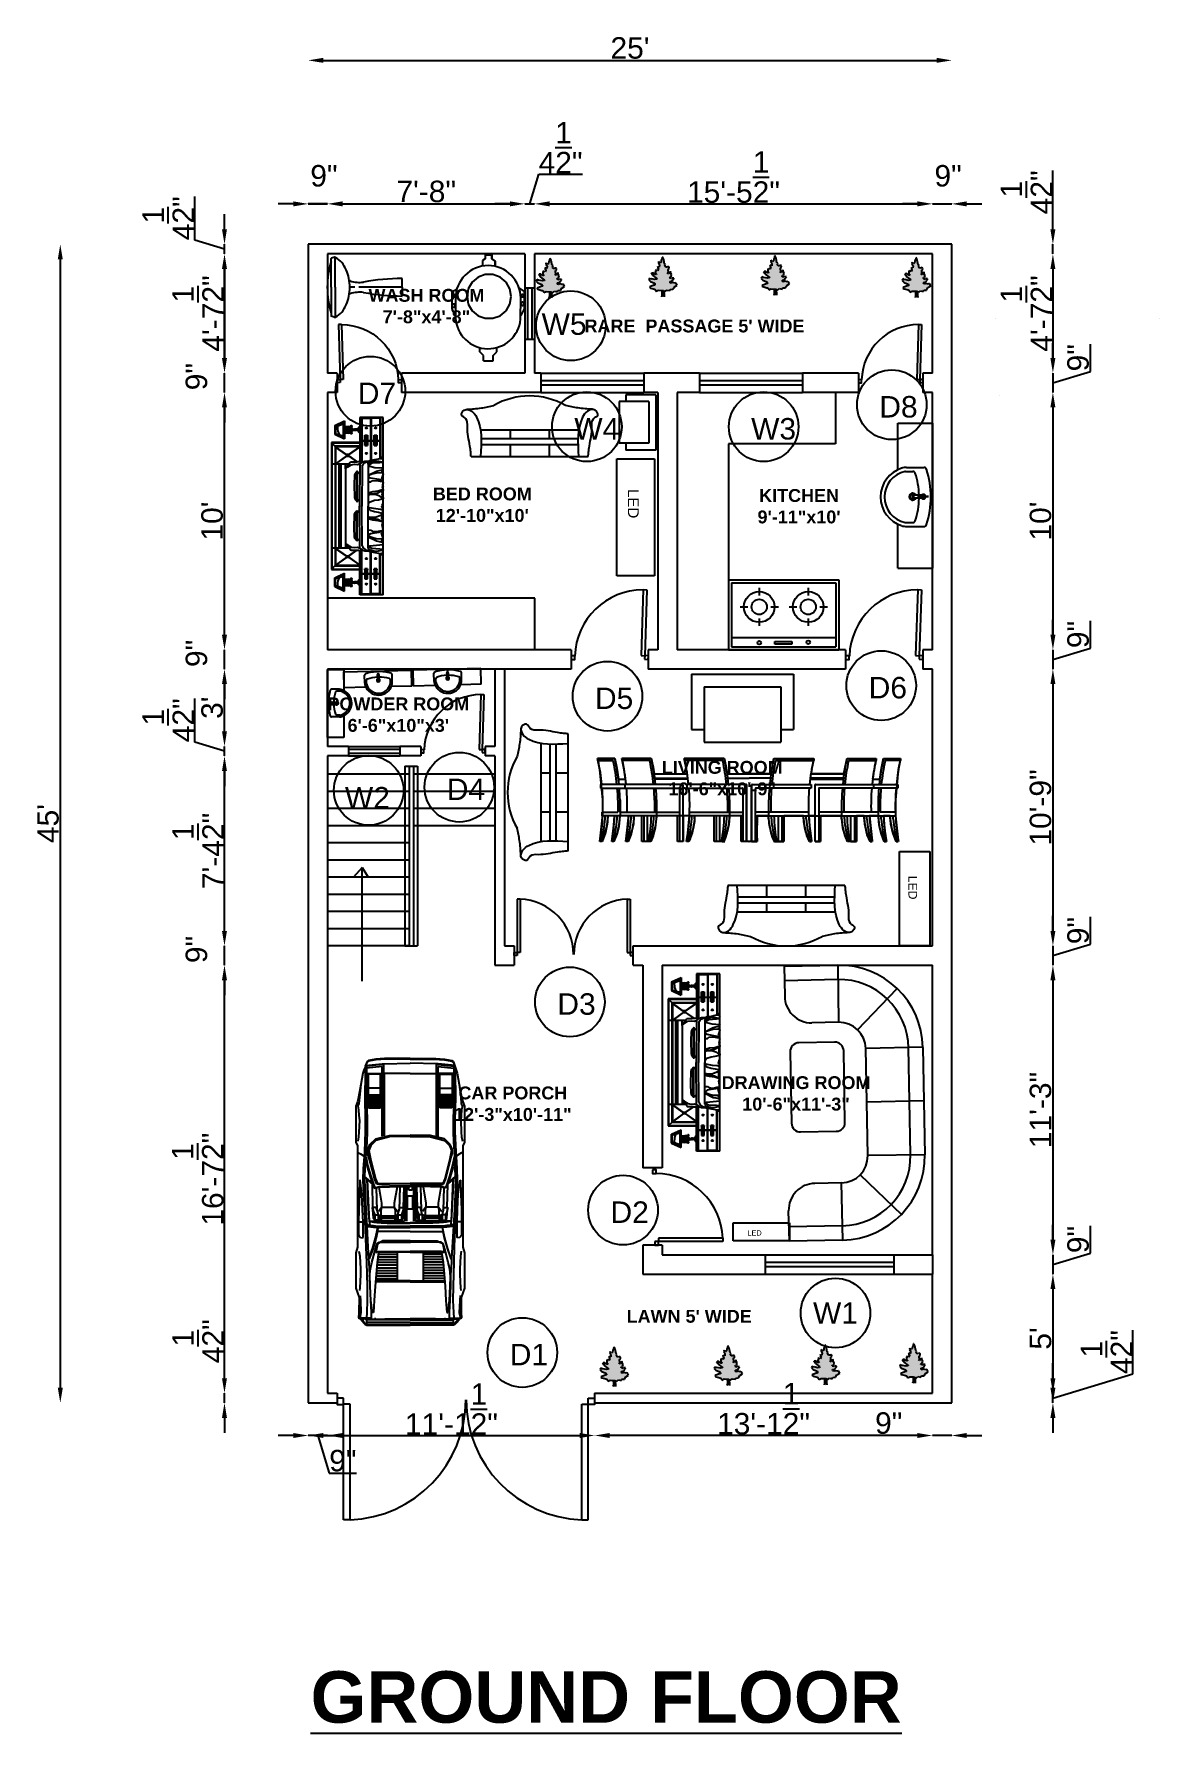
# Model space of a CAD drawing. Header units: inches. Extents: x -1280 to -565, y 3439 to 8161.
# Drawn here: x -1089 to -565, y 3439 to 4231 of the extents above; entities outside this region: 1.
import ezdxf

# ---------------------------------------------------------------- set-up
doc = ezdxf.new("R2010")
doc.units = ezdxf.units.IN
doc.linetypes.add('M-DOT', pattern=[1.25, 0, -1.25])
for name, color, linetype in [('Cabniet', 5, 'Continuous'), ('Dimension', 7, 'Continuous'), ('Doors', 1, 'Continuous'), ('Interior Fixture', 222, 'Continuous'), ('Interior wall', 7, 'Continuous'), ('scdulue', 114, 'Continuous'), ('Stairs', 3, 'Continuous'), ('Text', 250, 'Continuous'), ('Windows', 242, 'Continuous')]:
    doc.layers.add(name, color=color, linetype=linetype)
doc.styles.get("Standard").update_dxf_attribs({"font": 'arial.ttf'})
doc.dimstyles.new('ISO-25', dxfattribs={"dimtxt": 10, "dimasz": 7, "dimexe": 1.25, "dimexo": 0.625, "dimtad": 1, "dimdec": 1, "dimlunit": 4, "dimtxsty": 'Standard', "dimcen": 2.5, "dimse1": 1, "dimse2": 1, "dimadec": 0, "dimazin": 0, "dimtfac": 1, "dimtdec": 1, "dimtmove": 0, "dimatfit": 3, "dimfxl": 0, "dimarcsym": 0})

msp = doc.modelspace()

# ---------------------------------------------------------------- texts
at = {"layer": 'scdulue', "char_height": 10}
for s, heights, insert, attachment_point in [('W5', [0], (-852.37, 4100.76), 1), ('D7', [0], (-938.05, 4068.51), 1), ('D8', [0], (-694.92, 4062.23), 1), ('W4', [0], (-837.13, 4051.97), 1), ('W3', [0], (-754.69, 4051.97), 1), ('D6', [0], (-699.87, 3931.31), 1), ('D5', [0], (-827.5, 3926.37), 1), ('D4', [0], (-896.58, 3883.95), 1), ('W2', [5.684341886080801e-14], (-944.09, 3880), 1), ('D3', [0], (-845.03, 3783.85), 1), ('D2', [0], (-820.25, 3686.84), 1), ('W1', [11.33], (-715.36, 3634.83), 5)]:
    msp.add_mtext_dynamic_manual_height_columns(s, width=19.8165, gutter_width=12.5, heights=heights, dxfattribs=dict(at, insert=insert, attachment_point=attachment_point))
at = {"layer": 'scdulue', "insert": (-960.11, 3467.87), "char_height": 12, "width": 389.2542, "attachment_point": 1}
msp.add_mtext('{\\fArial|b1|i0|c0|p34;\\H2x;\\L\\C0;GROUND FLOOR\\H0.5x;\\C256; }', dxfattribs=at)
at = {"layer": 'Text', "char_height": 6, "attachment_point": 5}
for s, insert, width in [('{\\fArial|b1|i0|c0|p34;WASH ROOM\\P7\'-8"x4\'-8"}', (-906.08, 4104.14), 62.0879), ("{\\fArial|b1|i0|c0|p34;RARE  PASSAGE 5' WIDE}", (-781.08, 4094.86), 106.2611), ('{\\fArial|b1|i0|c0|p34;BED ROOM\\P12\'-10"x10\'}', (-880.03, 4011.56), 52.0506), ('{\\fArial|b1|i0|c0|p34;KITCHEN\\P9\'-11"x10\'}', (-732.34, 4010.84), 52.0506), ('{\\fArial|b1|i0|c0|p34;POWDER ROOM\\P6\'-6"x10"x3\'}', (-919.19, 3913.69), 68.9301), ('{\\fArial|b1|i0|c0|p34;LIVING ROOM\\P16\'-6"x10\'-9"}', (-768.18, 3884.13), 62.5472), ('{\\fArial|b1|i0|c0|p34;CAR PORCH\\P12\'-3"x10\'-11"}', (-865.79, 3732.36), 62.5472), ('{\\fArial|b1|i0|c0|p34;DRAWING ROOM\\P10\'-6"x11\'-3"}', (-733.75, 3737.16), 75.9669), ("{\\fArial|b1|i0|c0|p34;LAWN 5' WIDE}", (-783.57, 3633.27), 62.5472)]:
    msp.add_mtext(s, dxfattribs=dict(at, insert=insert, width=width))

# ---------------------------------------------------------------- blocks, each defined once
blk = doc.blocks.new('Doors')
at = {"layer": 'Doors'}
for p, q in [((-566.5, 4098.29), (-566.5, 4062.29)), ((-566.5, 4098.29), (-564.5, 4098.29)), ((-564.5, 4098.29), (-564.5, 4062.29)), ((-564.5, 4098.29), (-564.5, 4098.29)), ((-566.5, 4062.29), (-566.5, 4062.29)), ((-566.5, 4062.29), (-564.5, 4062.29))]:
    blk.add_line(p, q, dxfattribs=at)
for points in [[(-604.59, 4058.99), (-602.59, 4058.99), (-602.59, 4060.99), (-604.59, 4060.99)], [(-564.5, 4060.35), (-562.5, 4060.35), (-562.5, 4062.35), (-564.5, 4062.35)]]:
    blk.add_lwpolyline(points, close=True, dxfattribs=at)
blk.add_arc((-565.14, 4060.92), 37.39, 92.09183, 180, dxfattribs=at)
blk = doc.blocks.new('Main Gate')
at = {"layer": 'Doors'}
for p, q in [((-640.68, 4098.29), (-640.68, 4062.29)), ((-638.68, 4098.29), (-638.68, 4062.29)), ((-566.5, 4098.29), (-566.5, 4062.29)), ((-564.5, 4098.29), (-564.5, 4062.29))]:
    blk.add_line(p, q, dxfattribs=at)
for centre, start, end in [((-640.05, 4060.92), 0, 87.9082), ((-565.14, 4060.92), 92.0918, 180)]:
    blk.add_arc(centre, 37.39, start, end, dxfattribs=at)
blk = doc.blocks.new('main')
at = {"layer": 'Doors'}
blk.add_blockref('Main Gate', (0, 0), dxfattribs=at)
blk = doc.blocks.new('gate')
at = {"layer": 'Doors'}
for points in [[(-640.68, 4060.35), (-642.68, 4060.35), (-642.68, 4062.35), (-640.68, 4062.35)], [(-564.5, 4060.35), (-562.5, 4060.35), (-562.5, 4062.35), (-564.5, 4062.35)]]:
    blk.add_lwpolyline(points, close=True, dxfattribs=at)
blk.add_blockref('main', (0, 0), dxfattribs=at)
blk = doc.blocks.new('2')
at = {"layer": 'Doors'}
for p, q in [((-638.68, 4098.29), (-640.68, 4098.29)), ((-566.5, 4098.29), (-564.5, 4098.29)), ((-638.68, 4062.29), (-640.68, 4062.29)), ((-566.5, 4062.29), (-564.5, 4062.29))]:
    blk.add_line(p, q, dxfattribs=at)
blk.add_blockref('gate', (0, 0), dxfattribs=at)
blk = doc.blocks.new('A$C70F44388')
for p, q in [((239, 1638), (423, 1671)), ((423, 1671), (627, 1709)), ((423, 1671), (627, 1697)), ((627, 1709), (703, 1729)), ((627, 1697), (735, 1703)), ((703, 1729), (773, 1754)), ((735, 1703), (766, 1722)), ((766, 1722), (830, 1709)), ((773, 1754), (1357, 1754)), ((830, 1709), (919, 1703)), ((919, 1703), (1001, 1697)), ((1001, 1697), (1192, 1703)), ((1192, 1703), (1268, 1709)), ((1268, 1709), (1338, 1722)), ((1357, 1754), (1408, 1729)), ((1408, 1729), (1522, 1729)), ((1516, 1729), (1522, 1709)), ((1522, 1729), (3048, 1729)), ((1522, 1709), (1541, 1678)), ((1541, 1678), (1580, 1620)), ((1967, 1690), (2190, 1694)), ((1967, 1683), (1967, 1690)), ((2190, 1655), (1967, 1683)), ((2190, 1694), (2437, 1706)), ((2437, 1643), (2190, 1655)), ((2437, 1706), (2635, 1709)), ((2622, 1729), (2635, 1709)), ((2635, 1709), (2635, 1636)), ((2635, 1709), (2641, 1709)), ((2641, 1709), (2844, 1709)), ((2844, 1709), (2858, 1706)), ((2858, 1706), (2889, 1678)), ((2889, 1678), (2895, 1644)), ((3048, 1729), (3138, 1754)), ((3111, 1703), (3194, 1690)), ((3138, 1754), (3708, 1754)), ((3194, 1690), (3296, 1684)), ((3296, 1684), (3397, 1678)), ((3397, 1678), (3492, 1678)), ((3492, 1678), (3702, 1690)), ((3702, 1690), (3747, 1697)), ((3708, 1754), (3858, 1701)), ((3825, 1683), (3905, 1678)), ((3858, 1701), (4102, 1703)), ((3905, 1678), (4102, 1671)), ((4102, 1703), (4185, 1709)), ((4102, 1671), (4192, 1690)), ((4185, 1709), (4198, 1690)), ((4192, 1690), (4185, 1709)), ((4192, 1641), (4192, 1690)), ((4198, 1690), (4200, 1674)), ((4204, 1641), (4200, 1674)), ((4200, 1674), (4217, 1671)), ((4217, 1671), (4245, 1643)), ((0, 1290), (13, 1430)), ((10, 1264), (23, 1430)), ((13, 1430), (32, 1551)), ((23, 1430), (42, 1551)), ((32, 1551), (48, 1573)), ((42, 1551), (61, 1576)), ((48, 1573), (139, 1605)), ((61, 1576), (124, 1601)), ((107, 1545), (87, 1328)), ((99, 1328), (124, 1582)), ((112, 1582), (107, 1545)), ((124, 1601), (112, 1582)), ((124, 1582), (627, 1582)), ((131, 1328), (156, 1582)), ((139, 1605), (175, 1617)), ((139, 1605), (239, 1604)), ((175, 1617), (239, 1638)), ((239, 1604), (627, 1608)), ((245, 1570), (245, 1341)), ((452, 1570), (245, 1570)), ((252, 1557), (627, 1557)), ((252, 1354), (252, 1557)), ((480, 1557), (452, 1570)), ((480, 1354), (480, 1557)), ((585, 1544), (585, 1363)), ((607, 1544), (607, 1363)), ((627, 1608), (1001, 1601)), ((627, 1582), (798, 1576)), ((627, 1557), (798, 1551)), ((629, 1544), (629, 1363)), ((650, 1544), (650, 1363)), ((672, 1544), (672, 1363)), ((694, 1544), (694, 1363)), ((716, 1544), (716, 1363)), ((737, 1544), (737, 1363)), ((759, 1544), (759, 1363)), ((781, 1544), (781, 1363)), ((798, 1576), (1001, 1570)), ((798, 1551), (798, 1354)), ((1001, 1601), (1186, 1601)), ((1001, 1570), (1186, 1570)), ((1186, 1601), (1504, 1614)), ((1186, 1570), (1348, 1576)), ((1300, 1430), (1243, 1207)), ((1268, 1207), (1326, 1430)), ((1389, 1525), (1300, 1430)), ((1326, 1430), (1408, 1512)), ((1348, 1576), (1504, 1588)), ((1465, 1557), (1389, 1525)), ((1408, 1512), (1484, 1544)), ((1538, 1558), (1465, 1557)), ((1484, 1544), (1618, 1519)), ((1504, 1614), (1586, 1620)), ((1504, 1588), (1592, 1595)), ((1631, 1531), (1538, 1558)), ((1580, 1620), (1592, 1595)), ((1586, 1620), (1777, 1633)), ((1592, 1595), (1777, 1608)), ((1592, 1595), (1592, 1588)), ((1592, 1588), (1723, 1563)), ((1618, 1519), (1797, 1474)), ((1810, 1487), (1631, 1531)), ((1777, 1604), (1635, 1595)), ((1635, 1595), (1748, 1570)), ((1723, 1563), (1902, 1512)), ((1748, 1570), (1928, 1519)), ((1777, 1633), (1967, 1639)), ((1904, 1611), (1777, 1604)), ((1777, 1608), (1916, 1611)), ((1797, 1474), (1941, 1436)), ((1954, 1449), (1810, 1487)), ((1902, 1512), (2029, 1468)), ((2014, 1486), (1904, 1611)), ((1916, 1611), (1967, 1614)), ((1916, 1611), (2037, 1481)), ((1928, 1519), (2014, 1486)), ((1941, 1436), (2019, 1404)), ((1949, 1577), (2437, 1552)), ((2030, 1417), (1954, 1449)), ((1957, 1568), (2628, 1538)), ((1967, 1639), (2190, 1630)), ((1967, 1614), (2190, 1605)), ((2014, 1486), (2060, 1468)), ((2027, 1481), (2014, 1486)), ((2019, 1404), (2019, 1207)), ((2037, 1481), (2027, 1481)), ((2029, 1468), (2088, 1449)), ((2029, 1334), (2030, 1417)), ((2405, 1477), (2032, 1487)), ((2060, 1468), (2094, 1455)), ((2069, 1379), (2064, 1334)), ((2088, 1449), (2069, 1379)), ((2080, 1379), (2072, 1207)), ((2094, 1455), (2080, 1379)), ((2336, 1334), (2080, 1376)), ((2086, 1423), (2447, 1412)), ((2190, 1630), (2437, 1616)), ((2190, 1605), (2437, 1591)), ((2400, 1334), (2469, 1390)), ((2406, 1487), (2405, 1477)), ((2406, 1424), (2405, 1477)), ((2495, 1474), (2406, 1487)), ((2406, 1487), (2476, 1468)), ((2447, 1412), (2406, 1424)), ((2641, 1636), (2437, 1643)), ((2437, 1616), (2622, 1605)), ((2437, 1591), (2609, 1580)), ((2437, 1552), (2628, 1538)), ((2447, 1412), (2527, 1392)), ((2476, 1468), (2527, 1449)), ((2584, 1468), (2495, 1474)), ((2527, 1449), (2527, 1392)), ((2527, 1449), (2603, 1449)), ((2527, 1392), (2546, 1392)), ((2527, 1392), (2539, 1347)), ((2546, 1392), (2564, 1350)), ((2546, 1392), (2609, 1392)), ((2564, 1373), (2609, 1373)), ((2564, 1350), (2564, 1373)), ((2564, 1373), (2578, 1347)), ((2609, 1449), (2584, 1468)), ((2609, 1580), (2705, 1576)), ((2609, 1373), (2609, 1449)), ((2615, 1373), (2609, 1373)), ((2622, 1605), (2615, 1580)), ((2622, 1347), (2615, 1373)), ((2635, 1636), (2622, 1605)), ((2622, 1605), (3048, 1590)), ((2628, 1538), (2628, 966)), ((2628, 1538), (2689, 1528)), ((2628, 1538), (2641, 1461)), ((2628, 1487), (2641, 1424)), ((2882, 1635), (2641, 1636)), ((2641, 1461), (2647, 1417)), ((2641, 1424), (2651, 1347)), ((2647, 1417), (2654, 1322)), ((2679, 1576), (2685, 1557)), ((2685, 1557), (2689, 1528)), ((2689, 1528), (2698, 1468)), ((2698, 1468), (2705, 1398)), ((2705, 1577), (3048, 1558)), ((2705, 1576), (2705, 1577)), ((2705, 1576), (2711, 1557)), ((2705, 1398), (2705, 1373)), ((2705, 1373), (2705, 1252)), ((2711, 1557), (2724, 1468)), ((2724, 1468), (2729, 1398)), ((2902, 1436), (2729, 1398)), ((2729, 1398), (2793, 1404)), ((2729, 1398), (2730, 1277)), ((2793, 1404), (2915, 1432)), ((2793, 877), (2793, 1404)), ((2895, 1644), (2882, 1635)), ((3073, 1487), (2902, 1436)), ((2915, 1432), (3079, 1481)), ((2985, 1411), (2968, 1379)), ((2968, 1379), (2968, 1354)), ((2971, 1354), (2978, 1379)), ((2978, 1379), (2997, 1404)), ((3115, 1449), (2985, 1411)), ((2997, 1404), (3136, 1430)), ((3048, 1590), (3296, 1581)), ((3048, 1558), (3227, 1547)), ((3214, 1536), (3073, 1487)), ((3079, 1481), (3219, 1531)), ((3296, 1493), (3115, 1449)), ((3124, 1411), (3117, 1385)), ((3117, 1385), (3117, 877)), ((3136, 1430), (3124, 1411)), ((3127, 1385), (3296, 1411)), ((3127, 877), (3127, 1385)), ((3160, 1390), (3160, 1093)), ((3200, 1549), (3217, 1542)), ((3204, 1397), (3204, 1093)), ((3217, 1542), (3214, 1536)), ((3219, 1531), (3232, 1538)), ((3227, 1547), (3296, 1543)), ((3232, 1538), (3230, 1544)), ((3247, 1403), (3247, 1093)), ((3291, 1410), (3291, 1093)), ((3296, 1581), (3677, 1573)), ((3296, 1543), (3492, 1531)), ((3396, 1516), (3296, 1493)), ((3296, 1411), (3677, 1442)), ((3334, 1414), (3334, 1093)), ((3378, 1417), (3378, 1093)), ((3518, 1531), (3396, 1516)), ((3421, 1421), (3421, 1093)), ((3465, 1425), (3465, 1093)), ((3492, 1531), (3677, 1529)), ((3508, 1427), (3508, 1093)), ((3677, 1523), (3524, 1529)), ((3552, 1431), (3552, 1093)), ((3588, 877), (3588, 1434)), ((3607, 877), (3607, 1436)), ((3677, 1573), (3905, 1568)), ((3677, 1529), (3905, 1518)), ((3905, 1511), (3677, 1523)), ((3677, 1442), (3905, 1455)), ((3905, 1568), (4102, 1576)), ((3905, 1518), (4102, 1506)), ((4102, 1487), (3905, 1511)), ((3905, 1455), (4102, 1468)), ((4102, 1576), (4192, 1582)), ((4102, 1506), (4204, 1506)), ((4102, 1468), (4102, 1487)), ((4192, 1506), (4192, 1641)), ((4192, 1582), (4204, 1582)), ((4204, 1582), (4204, 1641)), ((4204, 1601), (4210, 1594)), ((4204, 1506), (4204, 1582)), ((4210, 1456), (4204, 1450)), ((4204, 1450), (4204, 1435)), ((4204, 1429), (4204, 1450)), ((4204, 1435), (4210, 1429)), ((4210, 1594), (4210, 1456)), ((4210, 1429), (4210, 1291)), ((4217, 1639), (4242, 1633)), ((4217, 877), (4217, 1576)), ((4293, 1576), (4217, 1576)), ((4242, 1633), (4280, 1601)), ((4245, 1643), (4255, 1639)), ((4255, 1639), (4293, 1601)), ((4261, 877), (4261, 1576)), ((4280, 1601), (4293, 1576)), ((4293, 1601), (4306, 1576)), ((4293, 1576), (4293, 877)), ((4306, 1576), (4306, 877)), ((0, 877), (0, 1290)), ((10, 877), (10, 1264)), ((87, 1304), (74, 877)), ((87, 1328), (87, 1304)), ((100, 1304), (99, 1328)), ((239, 1303), (100, 1304)), ((1254, 1328), (131, 1328)), ((1247, 1303), (239, 1303)), ((245, 1341), (452, 1341)), ((245, 1296), (1247, 1296)), ((245, 877), (245, 1296)), ((798, 1354), (252, 1354)), ((452, 1341), (480, 1354)), ((1243, 1207), (1237, 877)), ((1262, 877), (1268, 1207)), ((2019, 1207), (2018, 877)), ((2025, 877), (2028, 1207)), ((2028, 1207), (2029, 1334)), ((2059, 1207), (2055, 877)), ((2064, 1334), (2059, 1207)), ((2072, 1207), (2068, 877)), ((2071, 1088), (2336, 1131)), ((2400, 1334), (2336, 1334)), ((2336, 1131), (2400, 1131)), ((2450, 1347), (2400, 1334)), ((2400, 1334), (2400, 1131)), ((2400, 1131), (2450, 1118)), ((2400, 1131), (2469, 1076)), ((2539, 1347), (2450, 1347)), ((2450, 1118), (2539, 1118)), ((2539, 1118), (2527, 1074)), ((2539, 1347), (2539, 1118)), ((2564, 1093), (2564, 1350)), ((2564, 1093), (2578, 1118)), ((2578, 1347), (2622, 1347)), ((2578, 1118), (2578, 1347)), ((2622, 1118), (2578, 1118)), ((2615, 1093), (2622, 1118)), ((2622, 1118), (2622, 1347)), ((2651, 1347), (2652, 1246)), ((2652, 1246), (2652, 877)), ((2654, 1322), (2660, 1246)), ((2660, 1246), (2660, 877)), ((2705, 1252), (2705, 877)), ((2730, 1277), (2730, 877)), ((2946, 1315), (2968, 1354)), ((2946, 877), (2946, 1315)), ((2968, 1354), (2971, 1354)), ((2968, 1354), (2971, 877)), ((4210, 1291), (4204, 1284)), ((4204, 1284), (4204, 877)), ((0, 877), (0, 464)), ((10, 877), (10, 489)), ((87, 450), (74, 877)), ((245, 877), (245, 458)), ((1243, 546), (1237, 877)), ((1262, 877), (1268, 546)), ((2019, 546), (2018, 877)), ((2025, 877), (2028, 546)), ((2059, 546), (2055, 877)), ((2072, 546), (2068, 877)), ((2070, 1043), (2447, 1053)), ((2070, 979), (2405, 989)), ((2070, 966), (2628, 966)), ((2070, 934), (2628, 934)), ((2074, 912), (2126, 912)), ((2126, 857), (2074, 857)), ((2126, 912), (2126, 857)), ((2426, 920), (2221, 920)), ((2221, 920), (2221, 827)), ((2221, 827), (2426, 827)), ((2406, 1042), (2405, 989)), ((2405, 989), (2406, 979)), ((2527, 1074), (2406, 1042)), ((2406, 979), (2584, 998)), ((2406, 979), (2476, 998)), ((2426, 827), (2426, 920)), ((2476, 998), (2527, 1017)), ((2527, 1074), (2527, 1017)), ((2527, 1074), (2609, 1074)), ((2527, 1017), (2603, 1017)), ((2615, 1093), (2564, 1093)), ((2584, 998), (2609, 1017)), ((2609, 1093), (2615, 1093)), ((2609, 1017), (2609, 1093)), ((2652, 508), (2652, 877)), ((2660, 508), (2660, 877)), ((2705, 502), (2705, 877)), ((2730, 476), (2730, 877)), ((2793, 877), (2793, 349)), ((2946, 877), (2946, 438)), ((2968, 400), (2971, 877)), ((3117, 368), (3117, 877)), ((3127, 1087), (3588, 1087)), ((3127, 877), (3127, 368)), ((3588, 877), (3588, 319)), ((3607, 877), (3607, 318)), ((4204, 469), (4204, 877)), ((4217, 877), (4217, 178)), ((4261, 877), (4261, 178)), ((4293, 178), (4293, 877)), ((4306, 178), (4306, 877)), ((2070, 820), (2628, 820)), ((2070, 788), (2628, 788)), ((2070, 775), (2405, 765)), ((2070, 711), (2447, 700)), ((2071, 666), (2336, 622)), ((2336, 622), (2400, 622)), ((2400, 622), (2469, 678)), ((2400, 622), (2450, 635)), ((2400, 419), (2400, 622)), ((2405, 765), (2406, 775)), ((2406, 712), (2405, 765)), ((2406, 775), (2476, 756)), ((2406, 775), (2584, 756)), ((2527, 680), (2406, 712)), ((2450, 635), (2539, 635)), ((2476, 756), (2527, 737)), ((2527, 737), (2603, 737)), ((2527, 680), (2527, 737)), ((2539, 635), (2527, 680)), ((2527, 680), (2609, 680)), ((2539, 407), (2539, 635)), ((2564, 661), (2564, 404)), ((2615, 661), (2564, 661)), ((2564, 661), (2578, 635)), ((2578, 635), (2578, 407)), ((2622, 635), (2578, 635)), ((2584, 756), (2609, 737)), ((2609, 737), (2609, 661)), ((2609, 661), (2615, 661)), ((2615, 661), (2622, 635)), ((2622, 635), (2622, 407)), ((2628, 216), (2628, 787)), ((3127, 667), (3588, 667)), ((3160, 363), (3160, 661)), ((3204, 357), (3204, 661)), ((3247, 350), (3247, 661)), ((3291, 344), (3291, 661)), ((3334, 340), (3334, 661)), ((3378, 336), (3378, 661)), ((3421, 333), (3421, 661)), ((3465, 329), (3465, 661)), ((3508, 327), (3508, 661)), ((3552, 323), (3552, 661)), ((0, 464), (13, 324)), ((10, 489), (23, 324)), ((13, 324), (32, 203)), ((23, 324), (42, 203)), ((87, 426), (87, 450)), ((107, 209), (87, 426)), ((100, 450), (99, 426)), ((99, 426), (124, 171)), ((239, 451), (100, 450)), ((131, 426), (156, 171)), ((1254, 426), (131, 426)), ((1247, 451), (239, 451)), ((245, 458), (1247, 458)), ((245, 413), (452, 413)), ((245, 184), (245, 413)), ((252, 400), (252, 197)), ((798, 400), (252, 400)), ((452, 413), (480, 400)), ((480, 400), (480, 197)), ((585, 210), (585, 391)), ((607, 210), (607, 391)), ((629, 210), (629, 391)), ((650, 210), (650, 391)), ((672, 210), (672, 391)), ((694, 210), (694, 391)), ((716, 210), (716, 391)), ((737, 210), (737, 391)), ((759, 210), (759, 391)), ((781, 210), (781, 391)), ((798, 203), (798, 400)), ((1300, 324), (1243, 546)), ((1268, 546), (1326, 324)), ((1389, 229), (1300, 324)), ((1326, 324), (1408, 241)), ((1618, 235), (1797, 280)), ((1797, 280), (1941, 318)), ((1954, 305), (1810, 267)), ((1902, 241), (2029, 286)), ((1941, 318), (2019, 349)), ((2030, 337), (1954, 305)), ((2014, 268), (2060, 286)), ((2019, 349), (2019, 546)), ((2028, 546), (2029, 419)), ((2029, 419), (2030, 337)), ((2029, 286), (2088, 305)), ((2405, 277), (2032, 267)), ((2064, 419), (2059, 546)), ((2060, 286), (2094, 298)), ((2069, 375), (2064, 419)), ((2088, 305), (2069, 375)), ((2080, 375), (2072, 546)), ((2336, 419), (2080, 378)), ((2094, 298), (2080, 375)), ((2086, 331), (2447, 342)), ((2400, 419), (2336, 419)), ((2450, 407), (2400, 419)), ((2400, 419), (2469, 364)), ((2406, 330), (2405, 277)), ((2406, 267), (2405, 277)), ((2447, 342), (2406, 330)), ((2406, 267), (2476, 286)), ((2495, 280), (2406, 267)), ((2447, 342), (2527, 362)), ((2539, 407), (2450, 407)), ((2476, 286), (2527, 305)), ((2584, 286), (2495, 280)), ((2527, 362), (2539, 407)), ((2527, 305), (2527, 362)), ((2527, 362), (2546, 362)), ((2527, 305), (2603, 305)), ((2546, 362), (2564, 404)), ((2546, 362), (2609, 362)), ((2564, 381), (2578, 407)), ((2564, 404), (2564, 381)), ((2564, 381), (2609, 381)), ((2578, 407), (2622, 407)), ((2609, 305), (2584, 286)), ((2609, 381), (2609, 305)), ((2615, 381), (2609, 381)), ((2622, 407), (2615, 381)), ((2628, 267), (2641, 330)), ((2628, 216), (2641, 292)), ((2641, 330), (2651, 407)), ((2641, 292), (2647, 337)), ((2647, 337), (2654, 432)), ((2651, 407), (2652, 508)), ((2654, 432), (2660, 508)), ((2689, 225), (2698, 286)), ((2698, 286), (2705, 356)), ((2705, 381), (2705, 502)), ((2705, 356), (2705, 381)), ((2711, 197), (2724, 286)), ((2724, 286), (2729, 356)), ((2729, 356), (2730, 476)), ((2902, 318), (2729, 356)), ((2729, 356), (2793, 349)), ((2793, 349), (2915, 322)), ((3073, 267), (2902, 318)), ((2915, 322), (3079, 273)), ((2946, 438), (2968, 400)), ((2968, 400), (2971, 400)), ((2968, 375), (2968, 400)), ((2985, 343), (2968, 375)), ((2971, 400), (2978, 375)), ((2978, 375), (2997, 349)), ((3115, 305), (2985, 343)), ((2997, 349), (3136, 324)), ((3296, 261), (3115, 305)), ((3124, 343), (3117, 368)), ((3136, 324), (3124, 343)), ((3127, 368), (3296, 343)), ((3296, 343), (3677, 311)), ((3677, 311), (3905, 298)), ((3905, 298), (4102, 286)), ((4102, 286), (4102, 267)), ((4210, 463), (4204, 469)), ((4204, 318), (4210, 324)), ((4204, 324), (4204, 304)), ((4204, 304), (4204, 318)), ((4210, 298), (4204, 304)), ((4210, 324), (4210, 463)), ((4210, 160), (4210, 298)), ((32, 203), (48, 181)), ((42, 203), (61, 178)), ((48, 181), (139, 149)), ((61, 178), (124, 152)), ((112, 171), (107, 209)), ((124, 152), (112, 171)), ((124, 171), (627, 171)), ((139, 149), (239, 150)), ((139, 149), (175, 137)), ((175, 137), (239, 116)), ((239, 150), (627, 146)), ((239, 116), (423, 83)), ((452, 184), (245, 184)), ((252, 197), (627, 197)), ((423, 83), (627, 57)), ((423, 83), (627, 44)), ((480, 197), (452, 184)), ((627, 197), (798, 203)), ((627, 171), (798, 178)), ((627, 146), (1001, 152)), ((627, 57), (735, 51)), ((627, 44), (703, 25)), ((703, 25), (773, 0)), ((735, 51), (766, 32)), ((766, 32), (830, 44)), ((773, 0), (1357, 0)), ((798, 178), (1001, 184)), ((830, 44), (919, 51)), ((919, 51), (1001, 57)), ((1001, 184), (1186, 184)), ((1001, 152), (1186, 152)), ((1001, 57), (1192, 51)), ((1186, 184), (1348, 178)), ((1186, 152), (1504, 140)), ((1192, 51), (1268, 44)), ((1268, 44), (1338, 32)), ((1348, 178), (1504, 165)), ((1357, 0), (1408, 25)), ((1465, 197), (1389, 229)), ((1408, 241), (1484, 210)), ((1408, 25), (1522, 25)), ((1538, 196), (1465, 197)), ((1484, 210), (1618, 235)), ((1504, 165), (1592, 159)), ((1504, 140), (1586, 134)), ((1516, 25), (1522, 44)), ((1522, 44), (1541, 76)), ((1522, 25), (3048, 25)), ((1631, 222), (1538, 196)), ((1541, 76), (1580, 134)), ((1580, 134), (1592, 159)), ((1586, 134), (1777, 120)), ((1592, 165), (1723, 191)), ((1592, 159), (1592, 165)), ((1592, 159), (1777, 146)), ((1810, 267), (1631, 222)), ((1635, 159), (1748, 184)), ((1777, 150), (1635, 159)), ((1723, 191), (1902, 241)), ((1748, 184), (1928, 235)), ((1904, 143), (1777, 150)), ((1777, 146), (1916, 143)), ((1777, 120), (1967, 114)), ((2014, 268), (1904, 143)), ((1916, 143), (2037, 273)), ((1916, 143), (1967, 140)), ((1928, 235), (2014, 268)), ((1949, 177), (2437, 201)), ((1957, 186), (2628, 216)), ((1967, 140), (2190, 149)), ((1967, 114), (2190, 124)), ((2190, 99), (1967, 70)), ((1967, 70), (1967, 64)), ((1967, 64), (2190, 60)), ((2027, 273), (2014, 268)), ((2037, 273), (2027, 273)), ((2190, 149), (2437, 163)), ((2190, 124), (2437, 138)), ((2437, 110), (2190, 99)), ((2190, 60), (2437, 48)), ((2437, 201), (2628, 216)), ((2437, 163), (2609, 174)), ((2437, 138), (2622, 148)), ((2641, 117), (2437, 110)), ((2437, 48), (2635, 44)), ((2609, 174), (2705, 178)), ((2622, 148), (2615, 174)), ((2622, 148), (3048, 164)), ((2635, 117), (2622, 148)), ((2622, 25), (2635, 44)), ((2628, 216), (2689, 225)), ((2635, 44), (2635, 117)), ((2635, 44), (2641, 44)), ((2882, 119), (2641, 117)), ((2641, 44), (2844, 44)), ((2679, 178), (2685, 197)), ((2685, 197), (2689, 225)), ((2705, 178), (2711, 197)), ((2705, 177), (3048, 196)), ((2705, 178), (2705, 177)), ((2844, 44), (2858, 48)), ((2858, 48), (2889, 76)), ((2895, 110), (2882, 119)), ((2889, 76), (2895, 110)), ((3048, 196), (3227, 207)), ((3048, 164), (3296, 172)), ((3048, 25), (3138, 0)), ((3214, 217), (3073, 267)), ((3079, 273), (3219, 222)), ((3111, 51), (3194, 64)), ((3138, 0), (3708, 0)), ((3194, 64), (3296, 70)), ((3200, 205), (3217, 211)), ((3217, 211), (3214, 217)), ((3219, 222), (3232, 216)), ((3227, 207), (3296, 211)), ((3232, 216), (3230, 210)), ((3396, 237), (3296, 261)), ((3296, 211), (3492, 222)), ((3296, 172), (3677, 181)), ((3296, 70), (3397, 76)), ((3518, 223), (3396, 237)), ((3397, 76), (3492, 76)), ((3492, 222), (3677, 225)), ((3492, 76), (3702, 64)), ((3677, 231), (3524, 224)), ((3905, 242), (3677, 231)), ((3677, 225), (3905, 236)), ((3677, 181), (3905, 185)), ((3702, 64), (3747, 57)), ((3708, 0), (3858, 53)), ((3834, 72), (3905, 76)), ((3858, 53), (4102, 51)), ((4102, 267), (3905, 242)), ((3905, 236), (4102, 248)), ((3905, 185), (4102, 178)), ((3905, 76), (4102, 83)), ((4102, 248), (4204, 248)), ((4102, 178), (4192, 171)), ((4102, 83), (4192, 64)), ((4102, 51), (4185, 44)), ((4192, 64), (4185, 44)), ((4185, 44), (4198, 64)), ((4192, 248), (4192, 113)), ((4192, 171), (4204, 171)), ((4192, 113), (4192, 64)), ((4198, 64), (4200, 80)), ((4204, 113), (4200, 80)), ((4200, 80), (4217, 83)), ((4204, 248), (4204, 171)), ((4204, 171), (4204, 113)), ((4204, 153), (4210, 160)), ((4204, 114), (4217, 114)), ((4293, 178), (4217, 178)), ((4217, 114), (4242, 120)), ((4217, 83), (4245, 110)), ((4242, 120), (4280, 152)), ((4245, 110), (4255, 114)), ((4255, 114), (4293, 152)), ((4280, 152), (4293, 178)), ((4293, 152), (4306, 178))]:
    blk.add_line(p, q)
blk = doc.blocks.new('A$C472E2816')
for color, points in [(99, [(4743, 3374), (5319, 3509), (5398, 3778), (5608, 3945), (5634, 4147), (5293, 4214), (5110, 4046), (4795, 4147), (4664, 4181), (4769, 4449), (4874, 4416), (4979, 4449), (5110, 4920), (4874, 5356), (4821, 5692), (4664, 5256), (4481, 5088), (4140, 5323), (4376, 5323), (4324, 5928), (4376, 6129), (4507, 6163), (4559, 6566), (4428, 6667), (4193, 6633), (4088, 6566), (3800, 6599), (3616, 6835), (3747, 7170), (3642, 7238), (3537, 7271), (3354, 8313), (3144, 8749), (3013, 8817), (2961, 8413), (2804, 8145), (2751, 7708), (2516, 7540), (2306, 7641), (2201, 7842), (2149, 7540), (2280, 7305), (2411, 7036), (2358, 6599), (2227, 6700), (1887, 6499), (2044, 6465), (2149, 6163), (1965, 5793), (1703, 5928), (1494, 5860), (1467, 5356), (1703, 5088), (1677, 4987), (1494, 4987), (1022, 5323), (655, 5289), (550, 5020), (760, 5088), (891, 4718), (1860, 3979), (1834, 3878), (1389, 3811), (603, 3979), (472, 3945), (157, 4147), (0, 3778), (393, 3374), (1284, 3005), (1389, 2803), (1389, 2602), (1101, 2568), (210, 2199), (210, 2031), (393, 1930), (1284, 1695), (1467, 1628), (1703, 1191), (2201, 1426), (2935, 1393), (2935, 1393), (3260, 1377), (3440, 1259), (3721, 1224), (4009, 1493), (4664, 1359), (4795, 1628), (5398, 1661), (5712, 2199), (6341, 2568), (6053, 3106), (5791, 3005), (5267, 3139), (4979, 3005), (4769, 3106)]), (36, [(3380, 989), (3383, 1296), (3260, 1377), (2935, 1393), (3013, 989), (3013, 385), (2926, 0), (3433, 0), (3406, 519)])]:
    blk.add_hatch(color=color).paths.add_polyline_path(points)
for p, q in [((2201, 7842), (2149, 7540)), ((2306, 7641), (2201, 7842)), ((2516, 7540), (2306, 7641)), ((2751, 7708), (2516, 7540)), ((2804, 8145), (2751, 7708)), ((2961, 8413), (2804, 8145)), ((3013, 8817), (2961, 8413)), ((3144, 8749), (3013, 8817)), ((3354, 8313), (3144, 8749)), ((3537, 7271), (3354, 8313)), ((157, 4147), (0, 3778)), ((472, 3945), (157, 4147)), ((603, 3979), (472, 3945)), ((655, 5289), (550, 5020)), ((550, 5020), (760, 5088)), ((1389, 3811), (603, 3979)), ((1022, 5323), (655, 5289)), ((760, 5088), (891, 4718)), ((891, 4718), (1860, 3979)), ((1494, 4987), (1022, 5323)), ((1834, 3878), (1389, 3811)), ((1494, 5860), (1467, 5356)), ((1467, 5356), (1703, 5088)), ((1703, 5928), (1494, 5860)), ((1677, 4987), (1494, 4987)), ((1703, 5088), (1677, 4987)), ((1965, 5793), (1703, 5928)), ((1860, 3979), (1834, 3878)), ((2227, 6700), (1887, 6499)), ((1887, 6499), (2044, 6465)), ((2149, 6163), (1965, 5793)), ((2044, 6465), (2149, 6163)), ((2149, 7540), (2280, 7305)), ((2358, 6599), (2227, 6700)), ((2280, 7305), (2411, 7036)), ((2411, 7036), (2358, 6599)), ((3642, 7238), (3537, 7271)), ((3616, 6835), (3747, 7170)), ((3800, 6599), (3616, 6835)), ((3747, 7170), (3642, 7238)), ((4088, 6566), (3800, 6599)), ((4193, 6633), (4088, 6566)), ((4481, 5088), (4140, 5323)), ((4140, 5323), (4376, 5323)), ((4428, 6667), (4193, 6633)), ((4324, 5928), (4376, 6129)), ((4376, 5323), (4324, 5928)), ((4376, 6129), (4507, 6163)), ((4559, 6566), (4428, 6667)), ((4664, 5256), (4481, 5088)), ((4507, 6163), (4559, 6566)), ((4821, 5692), (4664, 5256)), ((4664, 4181), (4769, 4449)), ((4795, 4147), (4664, 4181)), ((4769, 4449), (4874, 4416)), ((5110, 4046), (4795, 4147)), ((4874, 5356), (4821, 5692)), ((5110, 4920), (4874, 5356)), ((4874, 4416), (4979, 4449)), ((4979, 4449), (5110, 4920)), ((5293, 4214), (5110, 4046)), ((5634, 4147), (5293, 4214)), ((5398, 3778), (5608, 3945)), ((5608, 3945), (5634, 4147)), ((0, 3778), (393, 3374)), ((1101, 2568), (210, 2199)), ((210, 2199), (210, 2031)), ((210, 2031), (393, 1930)), ((393, 3374), (1284, 3005)), ((393, 1930), (1284, 1695)), ((1389, 2602), (1101, 2568)), ((1284, 3005), (1389, 2803)), ((1284, 1695), (1467, 1628)), ((1389, 2803), (1389, 2602)), ((1467, 1628), (1703, 1191)), ((1703, 1191), (2201, 1426)), ((2201, 1426), (2934, 1393)), ((2926, 0), (3013, 385)), ((2934, 1393), (3260, 1377)), ((3013, 989), (2935, 1392)), ((3013, 385), (3013, 989)), ((3260, 1377), (3440, 1259)), ((3383, 1296), (3380, 989)), ((3380, 989), (3406, 519)), ((3406, 519), (3433, 0)), ((3440, 1259), (3721, 1224)), ((3721, 1224), (4009, 1493)), ((4009, 1493), (4664, 1359)), ((4664, 1359), (4795, 1628)), ((4743, 3374), (5319, 3509)), ((4769, 3106), (4743, 3374)), ((4979, 3005), (4769, 3106)), ((4795, 1628), (5398, 1661)), ((5267, 3139), (4979, 3005)), ((5791, 3005), (5267, 3139)), ((5319, 3509), (5398, 3778)), ((5398, 1661), (5712, 2199)), ((5712, 2199), (6341, 2568)), ((6053, 3106), (5791, 3005)), ((6341, 2568), (6053, 3106))]:
    blk.add_line(p, q)
blk = doc.blocks.new('A$C3E2F7594')
for p, q in [((319, 450), (1974, 450)), ((328, 300), (1964, 300)), ((818, 450), (818, 300)), ((1474, 450), (1474, 300)), ((162, 0), (2131, 0)), ((332, 200), (1960, 200)), ((818, 200), (818, 0)), ((1474, 200), (1474, 0)), ((1474, 200), (1474, 0))]:
    blk.add_line(p, q)
blk.add_arc((1146, -200), 1217, 60.324, 119.676)
for points in [[(92, 793), (335, 815), (544, 858)], [(2201, 793), (1958, 815), (1749, 858)], [(162, 0), (155, 74), (142, 176), (99, 503), (74, 634), (2, 697), (45, 780), (173, 762), (255, 659), (322, 0)], [(2131, 0), (2137, 74), (2151, 176), (2194, 503), (2219, 634), (2291, 697), (2248, 780), (2119, 762), (2038, 659), (1970, 0)]]:
    blk.add_spline(points, degree=3)
blk = doc.blocks.new('A$C70aa158d')
blk.add_blockref('A$C3E2F7594', (20, 0))
blk = doc.blocks.new('A$C6FCA522F')
for p, q in [((0.235, 0.722), (0.217, 0.709)), ((0.235, 0.722), (0.217, 0.709)), ((0.235, 0.754), (0.235, 0.742)), ((0.235, 0.75), (0.235, 0.722)), ((0.235, 0.75), (0.235, 0.722)), ((0.283, 0.75), (0.235, 0.75)), ((0.235, 0.75), (0.283, 0.75)), ((0.283, 0.75), (0.242, 0.75)), ((0.283, 0.722), (0.283, 0.75)), ((0.283, 0.75), (0.283, 0.722)), ((0.307, 0.705), (0.283, 0.722)), ((0.283, 0.722), (0.307, 0.705)), ((0.237, 0.611), (0.186, 0.593)), ((0.217, 0.709), (0.217, 0.671)), ((0.217, 0.709), (0.217, 0.679)), ((0.291, 0.611), (0.237, 0.611)), ((0.342, 0.593), (0.291, 0.611)), ((0.307, 0.669), (0.307, 0.705)), ((0.307, 0.705), (0.307, 0.679)), ((0.033, 0.505), (0, 0.487)), ((0, 0.487), (0, 0.366)), ((0.117, 0.51), (0.108, 0.457)), ((0.144, 0.558), (0.117, 0.51)), ((0.186, 0.593), (0.144, 0.558)), ((0.384, 0.558), (0.342, 0.593)), ((0.411, 0.51), (0.384, 0.558)), ((0.42, 0.457), (0.411, 0.51)), ((0.474, 0.518), (0.51, 0.492)), ((0.51, 0.492), (0.51, 0.37)), ((0, 0.366), (0.027, 0.323)), ((0.004, 0.396), (0.003, 0.392)), ((0.003, 0.392), (0.004, 0.388)), ((0.006, 0.399), (0.004, 0.396)), ((0.004, 0.388), (0.006, 0.384)), ((0.008, 0.467), (0.006, 0.464)), ((0.006, 0.464), (0.006, 0.461)), ((0.006, 0.461), (0.006, 0.458)), ((0.006, 0.458), (0.008, 0.456)), ((0.009, 0.402), (0.006, 0.399)), ((0.006, 0.384), (0.009, 0.382)), ((0.01, 0.469), (0.008, 0.467)), ((0.008, 0.456), (0.01, 0.454)), ((0.012, 0.403), (0.009, 0.402)), ((0.009, 0.382), (0.012, 0.38)), ((0.013, 0.47), (0.01, 0.469)), ((0.01, 0.454), (0.013, 0.453)), ((0.017, 0.403), (0.012, 0.403)), ((0.012, 0.38), (0.017, 0.38)), ((0.016, 0.47), (0.013, 0.47)), ((0.013, 0.453), (0.016, 0.453)), ((0.019, 0.469), (0.016, 0.47)), ((0.016, 0.453), (0.019, 0.454)), ((0.02, 0.402), (0.017, 0.403)), ((0.017, 0.38), (0.02, 0.382)), ((0.021, 0.467), (0.019, 0.469)), ((0.019, 0.454), (0.021, 0.456)), ((0.023, 0.399), (0.02, 0.402)), ((0.02, 0.382), (0.023, 0.384)), ((0.023, 0.464), (0.021, 0.467)), ((0.021, 0.456), (0.023, 0.458)), ((0.023, 0.461), (0.023, 0.464)), ((0.023, 0.458), (0.023, 0.461)), ((0.025, 0.396), (0.023, 0.399)), ((0.023, 0.384), (0.025, 0.388)), ((0.026, 0.392), (0.025, 0.396)), ((0.025, 0.388), (0.026, 0.392)), ((0.027, 0.444), (0.027, 0.305)), ((0.108, 0.457), (0.117, 0.403)), ((0.117, 0.403), (0.144, 0.356)), ((0.384, 0.356), (0.411, 0.403)), ((0.411, 0.403), (0.42, 0.457)), ((0.486, 0.296), (0.487, 0.444)), ((0.489, 0.409), (0.488, 0.405)), ((0.488, 0.405), (0.489, 0.401)), ((0.51, 0.37), (0.488, 0.322)), ((0.491, 0.412), (0.489, 0.409)), ((0.489, 0.401), (0.491, 0.398)), ((0.491, 0.464), (0.49, 0.461)), ((0.49, 0.461), (0.491, 0.458)), ((0.492, 0.467), (0.491, 0.464)), ((0.491, 0.458), (0.492, 0.456)), ((0.494, 0.414), (0.491, 0.412)), ((0.491, 0.398), (0.494, 0.395)), ((0.495, 0.469), (0.492, 0.467)), ((0.492, 0.456), (0.495, 0.454)), ((0.497, 0.416), (0.494, 0.414)), ((0.494, 0.395), (0.497, 0.394)), ((0.498, 0.47), (0.495, 0.469)), ((0.495, 0.454), (0.498, 0.453)), ((0.501, 0.416), (0.497, 0.416)), ((0.497, 0.394), (0.501, 0.394)), ((0.501, 0.47), (0.498, 0.47)), ((0.498, 0.453), (0.501, 0.453)), ((0.504, 0.469), (0.501, 0.47)), ((0.501, 0.453), (0.504, 0.454)), ((0.505, 0.414), (0.501, 0.416)), ((0.501, 0.394), (0.505, 0.395)), ((0.506, 0.467), (0.504, 0.469)), ((0.504, 0.454), (0.506, 0.456)), ((0.507, 0.412), (0.505, 0.414)), ((0.505, 0.395), (0.507, 0.398)), ((0.507, 0.464), (0.506, 0.467)), ((0.506, 0.456), (0.507, 0.458)), ((0.508, 0.461), (0.507, 0.464)), ((0.507, 0.458), (0.508, 0.461)), ((0.509, 0.409), (0.507, 0.412)), ((0.507, 0.398), (0.509, 0.401)), ((0.51, 0.405), (0.509, 0.409)), ((0.509, 0.401), (0.51, 0.405)), ((0.028, 0.321), (0.028, 0.321)), ((0.144, 0.356), (0.186, 0.321)), ((0.186, 0.321), (0.237, 0.303)), ((0.237, 0.303), (0.291, 0.303)), ((0.291, 0.303), (0.342, 0.321)), ((0.342, 0.321), (0.384, 0.356)), ((0.199, 0.066), (0.199, 0.1)), ((0.224, 0.04), (0.199, 0.066)), ((0.224, 0.004), (0.224, 0.04)), ((0.224, 0.004), (0.293, 0.004)), ((0.293, 0.04), (0.318, 0.066)), ((0.293, 0.004), (0.293, 0.04)), ((0.318, 0.066), (0.318, 0.1))]:
    blk.add_line(p, q)
for centre, start, end in [((0.257, 0.444), 0, 180), ((0.257, 0.318), 183.2658, 354.5558)]:
    blk.add_arc(centre, 0.23, start, end)
blk.add_solid([(0.244, 0), (0.24, 0.003), (0.245, 0.005)])
blk = doc.blocks.new('A$C84dbe571')
at = {"color": 7, "xscale": 1000, "yscale": 1000, "zscale": 1000}
blk.add_blockref('A$C6FCA522F', (0, 0), dxfattribs=at)
blk = doc.blocks.new('A$C00A85CD1')
for p, q in [((3260, 1111), (540, 1111)), ((540, 1111), (540, 501)), ((540, 1111), (630, 1021)), ((3250, 1101), (550, 1101)), ((550, 1101), (550, 501)), ((1000, 727), (1000, 1101)), ((2800, 728), (2800, 1101)), ((3260, 1111), (3170, 1021)), ((3250, 501), (3250, 1101)), ((3260, 501), (3260, 1111)), ((174, 1039), (76, 832)), ((76, 832), (459, 832)), ((78, 837), (457, 837)), ((177, 1039), (81, 832)), ((85, 851), (450, 851)), ((87, 857), (448, 857)), ((189, 1039), (101, 832)), ((205, 1039), (134, 832)), ((168, 1025), (367, 1025)), ((172, 1034), (360, 1034)), ((174, 1039), (361, 1039)), ((185, 755), (222, 755)), ((186, 750), (185, 755)), ((186, 750), (222, 750)), ((188, 750), (194, 707)), ((195, 832), (195, 755)), ((196, 832), (196, 766)), ((198, 832), (198, 768)), ((202, 832), (202, 771)), ((207, 832), (207, 771)), ((212, 832), (212, 755)), ((219, 750), (214, 707)), ((222, 755), (222, 750)), ((256, 832), (256, 706)), ((257, 832), (257, 736)), ((258, 832), (258, 737)), ((259, 832), (259, 739)), ((262, 832), (262, 740)), ((267, 832), (267, 741)), ((270, 832), (270, 706)), ((304, 755), (304, 750)), ((341, 755), (304, 755)), ((340, 750), (304, 750)), ((307, 750), (312, 707)), ((314, 832), (314, 755)), ((319, 832), (319, 771)), ((324, 832), (324, 771)), ((328, 832), (328, 768)), ((330, 832), (330, 766)), ((331, 832), (331, 755)), ((338, 750), (332, 707)), ((340, 750), (341, 755)), ((343, 1039), (401, 832)), ((355, 1039), (425, 832)), ((359, 1039), (441, 832)), ((361, 1039), (459, 832)), ((3180, 1031), (620, 1031)), ((620, 1031), (620, 501)), ((796, 786), (630, 1021)), ((3170, 1021), (630, 1021)), ((630, 1021), (630, 501)), ((796, 739), (630, 501)), ((802, 786), (636, 1021)), ((802, 739), (636, 501)), ((796, 786), (832, 786)), ((796, 739), (796, 786)), ((832, 739), (796, 739)), ((801, 781), (827, 781)), ((801, 744), (801, 781)), ((827, 744), (801, 744)), ((826, 786), (993, 1021)), ((826, 739), (953, 558)), ((827, 781), (827, 744)), ((832, 786), (999, 1021)), ((832, 786), (832, 739)), ((832, 739), (953, 566)), ((1003, 729), (998, 727)), ((2800, 950), (1000, 950)), ((2800, 940), (1000, 940)), ((2800, 921), (1000, 921)), ((2800, 911), (1000, 911)), ((1107, 811), (1000, 811)), ((1083, 801), (1000, 801)), ((1009, 732), (1003, 729)), ((1014, 736), (1009, 732)), ((1018, 739), (1014, 736)), ((1022, 743), (1018, 739)), ((1064, 758), (1019, 686)), ((1026, 747), (1022, 743)), ((1030, 751), (1026, 747)), ((1033, 755), (1030, 751)), ((1037, 760), (1033, 755)), ((1040, 764), (1037, 760)), ((1044, 769), (1040, 764)), ((1049, 774), (1044, 769)), ((1054, 779), (1049, 774)), ((1059, 784), (1054, 779)), ((1066, 789), (1059, 784)), ((1097, 807), (1064, 758)), ((1074, 794), (1066, 789)), ((1083, 800), (1074, 794)), ((1094, 805), (1083, 800)), ((1107, 811), (1094, 805)), ((2695, 811), (1107, 811)), ((2695, 811), (2800, 811)), ((2695, 811), (2707, 805)), ((2705, 807), (2738, 758)), ((2707, 805), (2718, 800)), ((2718, 801), (2800, 801)), ((2718, 800), (2727, 794)), ((2727, 794), (2735, 789)), ((2735, 789), (2742, 784)), ((2738, 758), (2782, 686)), ((2742, 784), (2748, 779)), ((2748, 779), (2753, 774)), ((2753, 774), (2757, 769)), ((2757, 769), (2761, 764)), ((2761, 764), (2765, 760)), ((2765, 760), (2768, 755)), ((2768, 755), (2772, 751)), ((2772, 751), (2775, 747)), ((2775, 747), (2779, 743)), ((2779, 743), (2783, 739)), ((2783, 739), (2788, 736)), ((2788, 736), (2793, 732)), ((2793, 732), (2798, 729)), ((2798, 729), (2803, 727)), ((2968, 786), (2801, 1021)), ((2974, 786), (2807, 1021)), ((2968, 739), (2848, 568)), ((2974, 739), (2848, 560)), ((3004, 786), (2968, 786)), ((2968, 786), (2968, 739)), ((2968, 739), (3004, 739)), ((2999, 781), (2973, 781)), ((2973, 781), (2973, 744)), ((2973, 744), (2999, 744)), ((2998, 786), (3164, 1021)), ((2998, 739), (3164, 501)), ((2999, 744), (2999, 781)), ((3004, 786), (3170, 1021)), ((3004, 739), (3004, 786)), ((3004, 739), (3170, 501)), ((3170, 501), (3170, 1021)), ((3180, 501), (3180, 1031)), ((3439, 1039), (3341, 832)), ((3724, 832), (3341, 832)), ((3722, 837), (3343, 837)), ((3715, 851), (3350, 851)), ((3713, 857), (3352, 857)), ((3441, 1039), (3359, 832)), ((3445, 1039), (3375, 832)), ((3457, 1039), (3399, 832)), ((3632, 1025), (3433, 1025)), ((3626, 1039), (3439, 1039)), ((3628, 1034), (3440, 1034)), ((3460, 750), (3459, 755)), ((3459, 755), (3496, 755)), ((3460, 750), (3496, 750)), ((3462, 750), (3468, 707)), ((3469, 832), (3469, 755)), ((3470, 832), (3470, 766)), ((3472, 832), (3472, 768)), ((3476, 832), (3476, 771)), ((3481, 832), (3481, 771)), ((3486, 832), (3486, 755)), ((3493, 750), (3488, 707)), ((3496, 755), (3496, 750)), ((3530, 832), (3530, 706)), ((3533, 832), (3533, 741)), ((3538, 832), (3538, 740)), ((3541, 832), (3541, 739)), ((3542, 832), (3542, 737)), ((3543, 832), (3543, 736)), ((3544, 832), (3544, 706)), ((3615, 755), (3578, 755)), ((3578, 755), (3578, 750)), ((3614, 750), (3578, 750)), ((3581, 750), (3586, 707)), ((3588, 832), (3588, 755)), ((3593, 832), (3593, 771)), ((3595, 1039), (3666, 832)), ((3598, 832), (3598, 771)), ((3602, 832), (3602, 768)), ((3604, 832), (3604, 766)), ((3605, 832), (3605, 755)), ((3612, 750), (3606, 707)), ((3611, 1039), (3699, 832)), ((3614, 750), (3615, 755)), ((3623, 1039), (3719, 832)), ((3626, 1039), (3724, 832)), ((0, 501), (948, 501)), ((0, 1), (0, 501)), ((0, 471), (946, 471)), ((15, 461), (945, 461)), ((15, 461), (15, 271)), ((186, 707), (221, 707)), ((186, 707), (186, 702)), ((186, 702), (221, 702)), ((200, 511), (200, 501)), ((200, 501), (326, 501)), ((325, 513), (201, 513)), ((203, 515), (323, 515)), ((221, 707), (221, 702)), ((229, 532), (297, 532)), ((235, 534), (291, 534)), ((246, 669), (280, 669)), ((247, 681), (279, 681)), ((252, 660), (274, 660)), ((252, 652), (274, 652)), ((252, 652), (252, 620)), ((252, 620), (274, 620)), ((252, 616), (274, 616)), ((252, 611), (274, 611)), ((252, 594), (274, 594)), ((252, 550), (274, 550)), ((252, 550), (274, 550)), ((254, 704), (272, 704)), ((254, 701), (272, 701)), ((272, 697), (254, 697)), ((254, 695), (272, 695)), ((256, 585), (270, 585)), ((274, 652), (274, 620)), ((305, 707), (305, 702)), ((340, 707), (305, 707)), ((340, 702), (305, 702)), ((326, 511), (326, 501)), ((353, 395), (337, 395)), ((337, 395), (337, 338)), ((340, 707), (340, 702)), ((450, 395), (353, 395)), ((353, 395), (353, 338)), ((353, 338), (353, 395)), ((450, 381), (353, 381)), ((353, 381), (353, 352)), ((450, 461), (450, 271)), ((454, 461), (454, 271)), ((552, 395), (454, 395)), ((536, 381), (454, 381)), ((536, 395), (552, 395)), ((536, 338), (536, 395)), ((552, 338), (552, 395)), ((552, 395), (552, 338)), ((552, 352), (552, 381)), ((966, 387), (925, 290)), ((938, 395), (931, 304)), ((955, 446), (938, 395)), ((948, 497), (945, 454)), ((984, 481), (945, 454)), ((951, 531), (948, 497)), ((953, 557), (951, 531)), ((954, 577), (953, 557)), ((955, 592), (954, 577)), ((956, 604), (955, 592)), ((1000, 501), (955, 446)), ((957, 681), (956, 676)), ((956, 676), (956, 670)), ((956, 670), (956, 664)), ((956, 664), (956, 657)), ((956, 657), (957, 650)), ((957, 612), (956, 604)), ((958, 691), (957, 686)), ((957, 686), (957, 681)), ((957, 650), (957, 642)), ((957, 642), (957, 635)), ((957, 635), (957, 628)), ((957, 628), (957, 620)), ((957, 620), (957, 612)), ((959, 698), (958, 695)), ((958, 695), (958, 691)), ((960, 701), (959, 698)), ((961, 704), (960, 701)), ((962, 708), (961, 706)), ((961, 706), (961, 704)), ((963, 711), (962, 709)), ((962, 709), (962, 708)), ((964, 712), (963, 711)), ((966, 713), (964, 712)), ((968, 714), (966, 713)), ((995, 422), (966, 387)), ((970, 715), (968, 714)), ((973, 717), (970, 715)), ((977, 718), (973, 717)), ((982, 720), (977, 718)), ((987, 722), (982, 720)), ((992, 724), (987, 722)), ((998, 727), (992, 724)), ((1015, 554), (994, 493)), ((1020, 438), (995, 422)), ((1000, 501), (1900, 513)), ((1019, 686), (1008, 619)), ((1008, 619), (1015, 554)), ((1047, 455), (1020, 438)), ((1047, 455), (1902, 461)), ((1156, 565), (1157, 567)), ((1156, 562), (1156, 565)), ((1157, 560), (1156, 562)), ((1156, 560), (1798, 560)), ((1157, 569), (1158, 571)), ((1157, 567), (1157, 569)), ((1157, 557), (1157, 560)), ((1159, 554), (1157, 557)), ((1158, 571), (1160, 572)), ((1161, 552), (1159, 554)), ((1160, 572), (1161, 573)), ((1161, 573), (1163, 574)), ((1164, 549), (1161, 552)), ((1163, 574), (1165, 574)), ((1167, 546), (1164, 549)), ((1165, 574), (1167, 575)), ((1165, 574), (1790, 574)), ((1167, 575), (1169, 576)), ((1172, 542), (1167, 546)), ((1169, 576), (1172, 577)), ((1172, 577), (1174, 579)), ((1177, 538), (1172, 542)), ((1174, 579), (1176, 581)), ((1176, 581), (1178, 583)), ((1183, 533), (1177, 538)), ((1178, 583), (1181, 585)), ((1181, 585), (1183, 588)), ((1183, 588), (1185, 591)), ((1191, 526), (1183, 533)), ((1185, 591), (1188, 594)), ((1188, 594), (1191, 597)), ((1191, 597), (1194, 600)), ((1199, 517), (1191, 526)), ((1194, 600), (1197, 603)), ((1197, 603), (1201, 606)), ((1212, 504), (1199, 517)), ((1201, 606), (1207, 609)), ((1207, 609), (1215, 611)), ((1215, 611), (1226, 614)), ((1226, 614), (1233, 616)), ((1233, 616), (1443, 625)), ((1443, 625), (1715, 617)), ((1715, 617), (1729, 614)), ((1729, 614), (1740, 611)), ((1740, 611), (1748, 609)), ((1748, 609), (1753, 606)), ((1756, 517), (1750, 511)), ((1753, 606), (1758, 603)), ((1764, 526), (1756, 517)), ((1758, 603), (1761, 600)), ((1761, 600), (1764, 597)), ((1764, 597), (1767, 594)), ((1772, 533), (1764, 526)), ((1767, 594), (1770, 591)), ((1770, 591), (1772, 588)), ((1772, 588), (1774, 585)), ((1778, 538), (1772, 533)), ((1774, 585), (1777, 583)), ((1777, 583), (1779, 581)), ((1783, 542), (1778, 538)), ((1779, 581), (1781, 579)), ((1781, 579), (1783, 577)), ((1783, 577), (1785, 576)), ((1788, 546), (1783, 542)), ((1785, 576), (1788, 575)), ((1788, 575), (1790, 574)), ((1791, 549), (1788, 546)), ((1790, 574), (1792, 574)), ((1794, 552), (1791, 549)), ((1792, 574), (1793, 573)), ((1793, 573), (1795, 572)), ((1796, 554), (1794, 552)), ((1795, 572), (1796, 571)), ((1796, 571), (1798, 569)), ((1797, 557), (1796, 554)), ((1798, 560), (1797, 557)), ((1798, 569), (1798, 567)), ((1798, 567), (1799, 565)), ((1799, 562), (1798, 560)), ((1799, 565), (1799, 562)), ((2801, 501), (1900, 513)), ((2755, 455), (1900, 461)), ((2000, 569), (1999, 567)), ((1999, 567), (1999, 565)), ((1999, 565), (1999, 562)), ((1999, 562), (1999, 560)), ((2641, 560), (1999, 560)), ((1999, 560), (2000, 557)), ((2001, 571), (2000, 569)), ((2000, 557), (2002, 554)), ((2002, 572), (2001, 571)), ((2004, 573), (2002, 572)), ((2002, 554), (2004, 552)), ((2006, 574), (2004, 573)), ((2004, 552), (2006, 549)), ((2008, 574), (2006, 574)), ((2006, 549), (2010, 546)), ((2010, 575), (2008, 574)), ((2632, 574), (2008, 574)), ((2012, 576), (2010, 575)), ((2010, 546), (2014, 542)), ((2014, 577), (2012, 576)), ((2017, 579), (2014, 577)), ((2014, 542), (2020, 538)), ((2019, 581), (2017, 579)), ((2021, 583), (2019, 581)), ((2020, 538), (2026, 533)), ((2023, 585), (2021, 583)), ((2026, 588), (2023, 585)), ((2028, 591), (2026, 588)), ((2026, 533), (2033, 526)), ((2031, 594), (2028, 591)), ((2033, 597), (2031, 594)), ((2036, 600), (2033, 597)), ((2033, 526), (2042, 517)), ((2040, 603), (2036, 600)), ((2044, 606), (2040, 603)), ((2042, 517), (2048, 511)), ((2050, 609), (2044, 606)), ((2058, 611), (2050, 609)), ((2068, 614), (2058, 611)), ((2082, 617), (2068, 614)), ((2354, 625), (2082, 617)), ((2565, 616), (2354, 625)), ((2572, 614), (2565, 616)), ((2582, 611), (2572, 614)), ((2590, 609), (2582, 611)), ((2586, 504), (2598, 517)), ((2596, 606), (2590, 609)), ((2600, 603), (2596, 606)), ((2598, 517), (2607, 526)), ((2604, 600), (2600, 603)), ((2607, 597), (2604, 600)), ((2609, 594), (2607, 597)), ((2607, 526), (2614, 533)), ((2612, 591), (2609, 594)), ((2615, 588), (2612, 591)), ((2614, 533), (2620, 538)), ((2617, 585), (2615, 588)), ((2619, 583), (2617, 585)), ((2621, 581), (2619, 583)), ((2620, 538), (2626, 542)), ((2624, 579), (2621, 581)), ((2626, 577), (2624, 579)), ((2628, 576), (2626, 577)), ((2626, 542), (2630, 546)), ((2630, 575), (2628, 576)), ((2632, 574), (2630, 575)), ((2630, 546), (2634, 549)), ((2634, 574), (2632, 574)), ((2636, 573), (2634, 574)), ((2634, 549), (2636, 552)), ((2638, 572), (2636, 573)), ((2636, 552), (2638, 554)), ((2639, 571), (2638, 572)), ((2638, 554), (2640, 557)), ((2640, 569), (2639, 571)), ((2641, 567), (2640, 569)), ((2640, 557), (2641, 560)), ((2641, 565), (2641, 567)), ((2641, 562), (2641, 565)), ((2641, 560), (2641, 562)), ((2755, 455), (2782, 438)), ((2782, 686), (2794, 619)), ((2782, 438), (2806, 422)), ((2794, 619), (2787, 554)), ((2787, 554), (2808, 493)), ((2801, 501), (2846, 446)), ((2803, 727), (2809, 724)), ((2806, 422), (2835, 387)), ((2809, 724), (2814, 722)), ((2814, 722), (2820, 720)), ((2818, 481), (2856, 454)), ((2820, 720), (2824, 718)), ((2824, 718), (2828, 717)), ((2828, 717), (2831, 715)), ((2831, 715), (2834, 714)), ((2834, 714), (2836, 713)), ((2835, 387), (2877, 290)), ((2836, 713), (2837, 712)), ((2837, 712), (2838, 711)), ((2838, 711), (2839, 709)), ((2839, 709), (2840, 708)), ((2840, 708), (2840, 706)), ((2840, 706), (2841, 704)), ((2841, 704), (2842, 701)), ((2842, 701), (2842, 698)), ((2842, 698), (2843, 695)), ((2843, 695), (2844, 691)), ((2844, 691), (2844, 686)), ((2844, 686), (2845, 681)), ((2845, 642), (2844, 635)), ((2844, 635), (2844, 628)), ((2844, 628), (2844, 620)), ((2844, 620), (2845, 612)), ((2845, 681), (2845, 676)), ((2845, 676), (2845, 670)), ((2845, 670), (2845, 664)), ((2845, 664), (2845, 657)), ((2845, 657), (2845, 650)), ((2845, 650), (2845, 642)), ((2845, 612), (2845, 604)), ((2845, 604), (2846, 592)), ((2846, 592), (2847, 577)), ((2846, 446), (2863, 395)), ((2847, 577), (2849, 557)), ((2849, 557), (2851, 531)), ((2851, 531), (2853, 497)), ((3800, 501), (2853, 501)), ((2853, 497), (2856, 454)), ((3800, 471), (2855, 471)), ((3785, 461), (2856, 461)), ((2863, 395), (2870, 304)), ((3200, 338), (3200, 395)), ((3200, 395), (3298, 395)), ((3216, 395), (3200, 395)), ((3200, 395), (3200, 338)), ((3200, 352), (3200, 381)), ((3216, 338), (3216, 395)), ((3216, 381), (3298, 381)), ((3298, 461), (3298, 271)), ((3302, 461), (3302, 271)), ((3302, 395), (3400, 395)), ((3302, 381), (3400, 381)), ((3400, 395), (3400, 338)), ((3400, 395), (3415, 395)), ((3400, 338), (3400, 395)), ((3400, 381), (3400, 352)), ((3415, 395), (3415, 338)), ((3460, 707), (3460, 702)), ((3460, 707), (3495, 707)), ((3460, 702), (3495, 702)), ((3474, 511), (3474, 501)), ((3600, 501), (3474, 501)), ((3475, 513), (3599, 513)), ((3597, 515), (3477, 515)), ((3495, 707), (3495, 702)), ((3571, 532), (3503, 532)), ((3565, 534), (3509, 534)), ((3554, 669), (3520, 669)), ((3553, 681), (3521, 681)), ((3548, 660), (3526, 660)), ((3548, 652), (3526, 652)), ((3526, 652), (3526, 620)), ((3548, 620), (3526, 620)), ((3548, 616), (3526, 616)), ((3548, 611), (3526, 611)), ((3548, 594), (3526, 594)), ((3548, 550), (3526, 550)), ((3548, 550), (3526, 550)), ((3546, 704), (3528, 704)), ((3546, 701), (3528, 701)), ((3528, 697), (3546, 697)), ((3546, 695), (3528, 695)), ((3544, 585), (3530, 585)), ((3548, 652), (3548, 620)), ((3614, 707), (3579, 707)), ((3579, 707), (3579, 702)), ((3614, 702), (3579, 702)), ((3600, 511), (3600, 501)), ((3614, 707), (3614, 702)), ((3785, 461), (3785, 271)), ((3800, 1), (3800, 501)), ((0, 61), (884, 61)), ((0, 1), (3800, 1)), ((15, 271), (922, 271)), ((15, 261), (920, 261)), ((15, 71), (15, 261)), ((15, 71), (885, 71)), ((337, 338), (353, 338)), ((353, 195), (337, 195)), ((337, 195), (337, 138)), ((337, 138), (353, 138)), ((353, 352), (450, 352)), ((353, 338), (450, 338)), ((450, 195), (353, 195)), ((353, 195), (353, 138)), ((353, 138), (353, 195)), ((450, 180), (353, 180)), ((353, 180), (353, 152)), ((353, 152), (450, 152)), ((353, 138), (450, 138)), ((450, 261), (450, 71)), ((454, 352), (536, 352)), ((454, 338), (552, 338)), ((454, 261), (454, 71)), ((552, 195), (454, 195)), ((536, 180), (454, 180)), ((454, 152), (536, 152)), ((454, 138), (552, 138)), ((552, 338), (536, 338)), ((536, 195), (552, 195)), ((536, 138), (536, 195)), ((552, 138), (536, 138)), ((552, 138), (552, 195)), ((552, 195), (552, 138)), ((552, 152), (552, 180)), ((855, 24), (842, 1)), ((882, 44), (855, 24)), ((890, 102), (882, 45)), ((882, 45), (890, 16)), ((906, 183), (890, 102)), ((890, 16), (915, 1)), ((925, 290), (906, 183)), ((935, 308), (931, 306)), ((948, 242), (933, 168)), ((933, 168), (939, 100)), ((950, 313), (935, 308)), ((939, 100), (956, 24)), ((973, 317), (948, 242)), ((996, 321), (950, 313)), ((956, 24), (966, 1)), ((968, 1), (976, 75)), ((976, 75), (987, 249)), ((987, 249), (1034, 327)), ((1006, 327), (996, 321)), ((1006, 327), (1900, 327)), ((1034, 327), (1047, 288)), ((1047, 288), (1075, 0)), ((1090, 1), (1133, 28)), ((1139, 88), (1126, 24)), ((1133, 28), (1160, 30)), ((1152, 145), (1139, 88)), ((1243, 327), (1152, 145)), ((1160, 30), (1209, 1)), ((1189, 12), (1195, 150)), ((1195, 150), (1222, 249)), ((1209, 1), (1276, 26)), ((1222, 249), (1247, 312)), ((1247, 312), (1254, 327)), ((1280, 308), (1251, 320)), ((1276, 26), (1325, 38)), ((1304, 273), (1280, 308)), ((1335, 96), (1304, 273)), ((1325, 38), (1364, 24)), ((1352, 28), (1335, 96)), ((1362, 238), (1352, 145)), ((1352, 145), (1368, 69)), ((1385, 267), (1362, 238)), ((1364, 24), (1397, 1)), ((1368, 69), (1373, 18)), ((1387, 327), (1385, 267)), ((1397, 1), (1422, 12)), ((1422, 12), (1455, 14)), ((1455, 14), (1484, 1)), ((1462, 18), (1491, 22)), ((1484, 1), (1462, 18)), ((1491, 22), (1553, 1)), ((1551, 9), (1565, 47)), ((1559, 5), (1551, 9)), ((1553, 1), (1605, 22)), ((1565, 14), (1559, 5)), ((1617, 115), (1565, 14)), ((1565, 47), (1584, 113)), ((1584, 113), (1596, 226)), ((1596, 226), (1624, 327)), ((1605, 22), (1638, 28)), ((1631, 197), (1617, 115)), ((1642, 325), (1631, 197)), ((1638, 28), (1679, 24)), ((1652, 209), (1658, 292)), ((1658, 152), (1652, 209)), ((1658, 292), (1656, 325)), ((1689, 71), (1658, 152)), ((1679, 24), (1732, 1)), ((1743, 3), (1689, 71)), ((1732, 1), (1776, 7)), ((1767, 100), (1743, 3)), ((1780, 189), (1767, 100)), ((1776, 7), (1846, 9)), ((1809, 279), (1780, 189)), ((1856, 327), (1809, 279)), ((1813, 9), (1825, 61)), ((1825, 61), (1838, 162)), ((1838, 162), (1864, 306)), ((1846, 9), (1864, 24)), ((1864, 306), (1875, 310)), ((1864, 24), (1899, 32)), ((1875, 310), (1889, 323)), ((2795, 327), (1901, 327)), ((1937, 24), (1902, 32)), ((1956, 9), (1937, 24)), ((1945, 327), (1993, 279)), ((2026, 7), (1956, 9)), ((1993, 279), (2022, 189)), ((2022, 189), (2034, 100)), ((2069, 1), (2026, 7)), ((2034, 100), (2059, 3)), ((2058, 3), (2112, 71)), ((2123, 24), (2069, 1)), ((2112, 71), (2143, 152)), ((2164, 28), (2123, 24)), ((2143, 292), (2145, 325)), ((2149, 209), (2143, 292)), ((2143, 152), (2149, 209)), ((2160, 325), (2170, 197)), ((2197, 22), (2164, 28)), ((2170, 197), (2184, 115)), ((2205, 226), (2177, 327)), ((2184, 115), (2236, 14)), ((2248, 1), (2197, 22)), ((2217, 113), (2205, 226)), ((2236, 47), (2217, 113)), ((2250, 9), (2236, 47)), ((2236, 14), (2242, 5)), ((2242, 5), (2250, 9)), ((2310, 22), (2248, 1)), ((2339, 18), (2310, 22)), ((2318, 1), (2339, 18)), ((2346, 14), (2318, 1)), ((2379, 12), (2346, 14)), ((2404, 1), (2379, 12)), ((2437, 24), (2404, 1)), ((2415, 327), (2417, 267)), ((2417, 267), (2439, 238)), ((2433, 69), (2429, 18)), ((2450, 145), (2433, 69)), ((2476, 38), (2437, 24)), ((2439, 238), (2450, 145)), ((2449, 28), (2466, 96)), ((2466, 96), (2497, 273)), ((2526, 26), (2476, 38)), ((2497, 273), (2522, 308)), ((2522, 308), (2551, 320)), ((2592, 1), (2526, 26)), ((2555, 312), (2548, 327)), ((2579, 249), (2555, 312)), ((2559, 327), (2650, 145)), ((2606, 150), (2579, 249)), ((2641, 30), (2592, 1)), ((2612, 12), (2606, 150)), ((2668, 28), (2641, 30)), ((2650, 145), (2662, 88)), ((2662, 88), (2675, 24)), ((2711, 1), (2668, 28)), ((2726, 178), (2716, 0)), ((2755, 288), (2726, 178)), ((2767, 327), (2755, 288)), ((2815, 249), (2767, 327)), ((2795, 327), (2806, 321)), ((2806, 321), (2851, 313)), ((2825, 75), (2815, 249)), ((2833, 1), (2825, 75)), ((2828, 317), (2854, 242)), ((2846, 24), (2835, 1)), ((2862, 100), (2846, 24)), ((2851, 313), (2866, 308)), ((2854, 242), (2868, 168)), ((2868, 168), (2862, 100)), ((2866, 308), (2870, 306)), ((2877, 290), (2895, 183)), ((3298, 271), (2880, 271)), ((3298, 261), (2881, 261)), ((2912, 16), (2887, 1)), ((2895, 183), (2912, 102)), ((2912, 102), (2920, 45)), ((2920, 45), (2912, 16)), ((3785, 71), (2916, 71)), ((3800, 61), (2917, 61)), ((2920, 44), (2947, 24)), ((2947, 24), (2959, 1)), ((3298, 338), (3200, 338)), ((3200, 338), (3216, 338)), ((3200, 138), (3200, 195)), ((3200, 195), (3298, 195)), ((3216, 195), (3200, 195)), ((3200, 195), (3200, 138)), ((3200, 152), (3200, 180)), ((3298, 138), (3200, 138)), ((3200, 138), (3216, 138)), ((3298, 352), (3216, 352)), ((3216, 138), (3216, 195)), ((3216, 180), (3298, 180)), ((3298, 152), (3216, 152)), ((3298, 261), (3298, 71)), ((3400, 352), (3302, 352)), ((3400, 338), (3302, 338)), ((3785, 271), (3302, 271)), ((3785, 261), (3302, 261)), ((3302, 261), (3302, 71)), ((3302, 195), (3400, 195)), ((3302, 180), (3400, 180)), ((3400, 152), (3302, 152)), ((3400, 138), (3302, 138)), ((3415, 338), (3400, 338)), ((3400, 195), (3400, 138)), ((3400, 195), (3415, 195)), ((3400, 138), (3400, 195)), ((3400, 180), (3400, 152)), ((3415, 138), (3400, 138)), ((3415, 195), (3415, 138)), ((3785, 71), (3785, 261))]:
    blk.add_line(p, q)
for centre, radius in [((204, 739), 7.64), ((204, 739), 6.7), ((322, 739), 7.64), ((322, 739), 6.7), ((3478, 739), 7.64), ((3478, 739), 6.7), ((3596, 739), 7.64), ((3596, 739), 6.7), ((204, 719), 7.64), ((204, 719), 6.7), ((227, 361), 15.5), ((227, 361), 5.48), ((322, 719), 7.64), ((322, 719), 6.7), ((773, 361), 15.5), ((773, 361), 5.48), ((3027, 361), 15.5), ((3027, 361), 5.48), ((3478, 719), 7.64), ((3478, 719), 6.7), ((3573, 361), 15.5), ((3573, 361), 5.48), ((3596, 719), 7.64), ((3596, 719), 6.7), ((227, 165), 15.5), ((227, 165), 5.48), ((773, 165), 15.5), ((773, 165), 5.48), ((3027, 165), 15.5), ((3027, 165), 5.48), ((3573, 165), 15.5), ((3573, 165), 5.48)]:
    blk.add_circle(centre, radius)
for centre, radius, start, end in [((227, 696), 284, 44.2573, 107.9805), ((207, 756), 15.6, 71.3744, 143.3848), ((267, 726), 15.6, 79.611, 135.8323), ((319, 756), 15.6, 36.6152, 108.6256), ((3573, 696), 284, 72.0195, 135.7427), ((3481, 756), 15.6, 71.3744, 143.3848), ((3533, 726), 15.6, 44.1677, 100.389), ((3593, 756), 15.6, 36.6152, 108.6256), ((193, 684), 15.6, 148.1664, 275.3482), ((197, 682), 19.5, 81.0012, 150.4554), ((195, 685), 7.24, 114.2793, 241.5764), ((194, 683), 5.15, 240.2946, 29.6518), ((199, 670), 22.7, 25.6179, 109.7237), ((193, 678), 9.75, 283.4603, 55.2811), ((193, 658), 44.7, 31.5763, 80.9346), ((203, 512), 3.04, 101.1601, 198.2827), ((202, 520), 5.16, 281.1601, 351.0314), ((211, 519), 3.89, 93.4629, 171.0314), ((209, 549), 26.5, 273.4629, 318.3799), ((240, 692), 23.6, 209.6384, 284.8712), ((234, 527), 6.86, 93.1159, 138.3799), ((239, 688), 10.7, 223.9925, 315.0817), ((233, 537), 3.49, 273.1159, 353.8917), ((253, 535), 16.5, 139.9289, 173.8917), ((250, 538), 12.5, 82.7695, 139.9289), ((312, 673), 65.4, 164.303, 186.6291), ((254, 667), 7.94, 190.2331, 249.009), ((252, 656), 4.02, 95.3729, 264.6271), ((255, 689), 6.9, 97.3238, 159.6748), ((257, 556), 7.86, 125.0632, 226.6883), ((252, 613), 2.29, 107.527, 252.473), ((272, 595), 21.7, 150.4909, 186.4074), ((260, 593), 9.06, 183.2657, 245.1562), ((251, 618), 2.32, 289.6261, 70.3739), ((251, 608), 3.57, 326.5024, 72.473), ((255, 702), 2, 126.2219, 216.3122), ((256, 699), 2.85, 134.9237, 215.5421), ((254, 696), 1.03, 117.5791, 284.7713), ((269, 572), 15.8, 147.5465, 200.4242), ((250, 565), 3.66, 305.0632, 20.4242), ((254, 706), 1.94, 275.3555, 5.3957), ((254, 583), 3.07, 301.9861, 38.4322), ((272, 583), 3.07, 141.5678, 238.0139), ((272, 706), 1.94, 174.6043, 264.6445), ((266, 593), 9.06, 294.8438, 356.7343), ((257, 572), 15.8, 339.5758, 32.4535), ((271, 702), 2, 323.6878, 53.7781), ((270, 699), 2.85, 324.4579, 45.0763), ((272, 696), 1.03, 255.2287, 62.4209), ((271, 689), 6.9, 20.3252, 82.6762), ((275, 608), 3.57, 107.527, 213.4976), ((254, 595), 21.7, 353.5926, 29.5091), ((276, 565), 3.66, 159.5758, 234.9368), ((275, 618), 2.32, 109.6261, 250.3739), ((269, 556), 7.86, 313.3117, 54.9368), ((271, 667), 7.94, 290.991, 349.7669), ((274, 656), 4.02, 275.3729, 84.6271), ((274, 613), 2.29, 287.527, 72.473), ((276, 538), 12.5, 40.0711, 97.2305), ((214, 673), 65.4, 353.3709, 15.697), ((287, 688), 10.7, 224.9183, 316.0075), ((286, 692), 23.6, 255.1288, 330.3616), ((273, 535), 16.5, 6.1083, 40.0711), ((293, 537), 3.49, 186.1083, 266.8841), ((292, 527), 6.86, 41.6201, 86.8841), ((333, 658), 44.7, 99.0654, 148.4237), ((317, 549), 26.5, 221.6201, 266.5371), ((327, 670), 22.7, 70.2763, 154.3821), ((315, 519), 3.89, 8.9686, 86.5371), ((324, 520), 5.16, 188.9686, 258.8399), ((323, 512), 3.04, 341.7173, 78.8399), ((333, 678), 9.75, 124.7189, 256.5397), ((329, 682), 19.5, 29.5446, 98.9988), ((332, 683), 5.15, 150.3482, 299.7054), ((333, 684), 15.6, 264.6518, 31.8336), ((331, 685), 7.24, 298.4236, 65.7207), ((3467, 684), 15.6, 148.1664, 275.3482), ((3471, 682), 19.5, 81.0012, 150.4554), ((3469, 685), 7.24, 114.2793, 241.5764), ((3468, 683), 5.15, 240.2946, 29.6518), ((3473, 670), 22.7, 25.6179, 109.7237), ((3467, 678), 9.75, 283.4603, 55.2811), ((3467, 658), 44.7, 31.5763, 80.9346), ((3477, 512), 3.04, 101.1601, 198.2827), ((3476, 520), 5.16, 281.1601, 351.0314), ((3485, 519), 3.89, 93.4629, 171.0314), ((3483, 549), 26.5, 273.4629, 318.3799), ((3514, 692), 23.6, 209.6384, 284.8712), ((3508, 527), 6.86, 93.1159, 138.3799), ((3513, 688), 10.7, 223.9925, 315.0817), ((3507, 537), 3.49, 273.1159, 353.8917), ((3527, 535), 16.5, 139.9289, 173.8917), ((3524, 538), 12.5, 82.7695, 139.9289), ((3586, 673), 65.4, 164.303, 186.6291), ((3529, 667), 7.94, 190.2331, 249.009), ((3526, 656), 4.02, 95.3729, 264.6271), ((3529, 689), 6.9, 97.3238, 159.6748), ((3531, 556), 7.86, 125.0632, 226.6883), ((3526, 613), 2.29, 107.527, 252.473), ((3546, 595), 21.7, 150.4909, 186.4074), ((3534, 593), 9.06, 183.2657, 245.1562), ((3525, 618), 2.32, 289.6261, 70.3739), ((3525, 608), 3.57, 326.5024, 72.473), ((3529, 702), 2, 126.2219, 216.3122), ((3530, 699), 2.85, 134.9237, 215.5421), ((3528, 696), 1.03, 117.5791, 284.7713), ((3543, 572), 15.8, 147.5465, 200.4242), ((3524, 565), 3.66, 305.0632, 20.4242), ((3528, 706), 1.94, 275.3555, 5.3957), ((3528, 583), 3.07, 301.9861, 38.4322), ((3546, 583), 3.07, 141.5678, 238.0139), ((3546, 706), 1.94, 174.6043, 264.6445), ((3540, 593), 9.06, 294.8438, 356.7343), ((3531, 572), 15.8, 339.5758, 32.4535), ((3545, 702), 2, 323.6878, 53.7781), ((3544, 699), 2.85, 324.4579, 45.0763), ((3546, 696), 1.03, 255.2287, 62.4209), ((3545, 689), 6.9, 20.3252, 82.6762), ((3549, 608), 3.57, 107.527, 213.4976), ((3528, 595), 21.7, 353.5926, 29.5091), ((3550, 565), 3.66, 159.5758, 234.9368), ((3549, 618), 2.32, 109.6261, 250.3739), ((3543, 556), 7.86, 313.3117, 54.9368), ((3546, 667), 7.94, 290.991, 349.7669), ((3548, 656), 4.02, 275.3729, 84.6271), ((3548, 613), 2.29, 287.527, 72.473), ((3550, 538), 12.5, 40.0711, 97.2305), ((3488, 673), 65.4, 353.3709, 15.697), ((3561, 688), 10.7, 224.9183, 316.0075), ((3560, 692), 23.6, 255.1288, 330.3616), ((3547, 535), 16.5, 6.1083, 40.0711), ((3567, 537), 3.49, 186.1083, 266.8841), ((3566, 527), 6.86, 41.6201, 86.8841), ((3607, 658), 44.7, 99.0654, 148.4237), ((3591, 549), 26.5, 221.6201, 266.5371), ((3601, 670), 22.7, 70.2763, 154.3821), ((3589, 519), 3.89, 8.9686, 86.5371), ((3598, 520), 5.16, 188.9686, 258.8399), ((3597, 512), 3.04, 341.7173, 78.8399), ((3607, 678), 9.75, 124.7189, 256.5397), ((3603, 682), 19.5, 29.5446, 98.9988), ((3606, 683), 5.15, 150.3482, 299.7054), ((3607, 684), 15.6, 264.6518, 31.8336), ((3605, 685), 7.24, 298.4236, 65.7207)]:
    blk.add_arc(centre, radius, start, end)
blk = doc.blocks.new('A$C3544dba7')
blk.add_blockref('A$C00A85CD1', (0, 0))
blk = doc.blocks.new('A$C52BD281E')
at = {"linetype": 'ByBlock'}
for p, q in [((165, 800), (0, 800)), ((0, 800), (0, 780)), ((0, 780), (145, 780)), ((517, 800), (234, 800)), ((234, 800), (234, 780)), ((497, 780), (234, 780)), ((1220, 800), (835, 800)), ((835, 800), (835, 780)), ((1200, 780), (835, 780)), ((1698, 800), (2083, 800)), ((1719, 780), (2083, 780)), ((2083, 800), (2083, 780)), ((2402, 800), (2684, 800)), ((2422, 780), (2684, 780)), ((2684, 800), (2684, 780)), ((2753, 800), (2918, 800)), ((2918, 780), (2773, 780)), ((2918, 800), (2918, 780)), ((318, 550), (29, 550)), ((29, 550), (29, 515)), ((29, 515), (508, 515)), ((552, 550), (263, 550)), ((263, 550), (263, 515)), ((263, 515), (784, 515)), ((543, 550), (318, 550)), ((545, 650), (864, 650)), ((551, 610), (870, 610)), ((871, 600), (552, 600)), ((819, 550), (552, 550)), ((834, 600), (654, 600)), ((789, 510), (789, 0)), ((824, 0), (824, 545)), ((1255, 550), (860, 550)), ((860, 550), (860, 515)), ((860, 515), (1395, 515)), ((1248, 650), (1459, 650)), ((1254, 610), (1459, 610)), ((1430, 550), (1255, 550)), ((1400, 510), (1400, 0)), ((1435, 545), (1435, 0)), ((1435, 0), (1435, 545)), ((1670, 650), (1459, 650)), ((1664, 610), (1459, 610)), ((1483, 545), (1483, 0)), ((1483, 0), (1483, 545)), ((1488, 550), (1663, 550)), ((1518, 510), (1518, 0)), ((2058, 515), (1523, 515)), ((1663, 550), (2058, 550)), ((2048, 600), (2366, 600)), ((2367, 610), (2049, 610)), ((2058, 550), (2058, 515)), ((2085, 600), (2264, 600)), ((2095, 0), (2095, 545)), ((2100, 550), (2366, 550)), ((2130, 510), (2130, 0)), ((2656, 515), (2135, 515)), ((2366, 550), (2656, 550)), ((2375, 550), (2600, 550)), ((2890, 515), (2410, 515)), ((2600, 550), (2890, 550)), ((2656, 550), (2656, 515)), ((2890, 550), (2890, 515)), ((196, 400), (196, 283)), ((216, 400), (216, 248)), ((216, 400), (216, 283)), ((548, 400), (548, 283)), ((568, 400), (568, 248)), ((568, 400), (568, 283)), ((1251, 400), (1251, 283)), ((1271, 400), (1271, 283)), ((1647, 400), (1647, 283)), ((1667, 400), (1667, 283)), ((2350, 400), (2350, 248)), ((2350, 400), (2350, 283)), ((2370, 400), (2370, 283)), ((2702, 400), (2702, 248)), ((2702, 400), (2702, 283)), ((2722, 400), (2722, 283)), ((45, 248), (45, 283)), ((45, 283), (196, 283)), ((509, 248), (45, 248)), ((283, 248), (49, 248)), ((73, 217), (73, 248)), ((99, 217), (99, 248)), ((188, 217), (188, 248)), ((214, 217), (214, 248)), ((216, 283), (789, 283)), ((418, 248), (283, 248)), ((519, 248), (283, 248)), ((324, 218), (324, 249)), ((350, 218), (350, 249)), ((922, 248), (418, 248)), ((426, 0), (426, 248)), ((445, 248), (445, 0)), ((480, 0), (480, 248)), ((789, 248), (519, 248)), ((542, 217), (542, 248)), ((568, 217), (568, 248)), ((770, 0), (770, 248)), ((885, 248), (885, 283)), ((885, 283), (1400, 283)), ((1121, 248), (885, 248)), ((1400, 248), (885, 248)), ((908, 217), (908, 248)), ((934, 217), (934, 248)), ((1400, 248), (1121, 248)), ((1124, 217), (1124, 248)), ((1124, 0), (1124, 248)), ((1143, 248), (1143, 0)), ((1178, 0), (1178, 248)), ((1245, 217), (1245, 248)), ((1271, 283), (1271, 248)), ((1271, 217), (1271, 248)), ((1382, 0), (1382, 248)), ((2034, 283), (1518, 283)), ((1518, 248), (1798, 248)), ((1518, 248), (2034, 248)), ((1537, 0), (1537, 248)), ((1647, 283), (1647, 248)), ((1647, 217), (1647, 248)), ((1674, 217), (1674, 248)), ((1741, 0), (1741, 248)), ((1775, 248), (1775, 0)), ((1794, 217), (1794, 248)), ((1794, 0), (1794, 248)), ((1798, 248), (2034, 248)), ((1984, 217), (1984, 248)), ((1997, 248), (2501, 248)), ((2010, 217), (2010, 248)), ((2034, 248), (2034, 283)), ((2703, 283), (2130, 283)), ((2130, 248), (2399, 248)), ((2148, 0), (2148, 248)), ((2350, 217), (2350, 248)), ((2377, 217), (2377, 248)), ((2399, 248), (2635, 248)), ((2409, 248), (2873, 248)), ((2438, 0), (2438, 248)), ((2473, 248), (2473, 0)), ((2492, 0), (2492, 248)), ((2501, 248), (2635, 248)), ((2568, 218), (2568, 249)), ((2594, 218), (2594, 249)), ((2635, 248), (2869, 248)), ((2704, 217), (2704, 248)), ((2873, 283), (2722, 283)), ((2731, 217), (2731, 248)), ((2819, 217), (2819, 248)), ((2846, 217), (2846, 248)), ((2873, 248), (2873, 283)), ((43, 0), (22, 0)), ((158, 0), (137, 0)), ((295, 0), (273, 0)), ((480, 0), (426, 0)), ((824, 0), (770, 0)), ((879, 0), (857, 0)), ((1178, 0), (1124, 0)), ((1202, 0), (1176, 0)), ((1215, 0), (1194, 0)), ((1200, 0), (1225, 0)), ((1435, 0), (1382, 0)), ((1457, 0), (1459, 0)), ((1461, 0), (1459, 0)), ((1483, 0), (1537, 0)), ((1719, 0), (1693, 0)), ((1703, 0), (1725, 0)), ((1716, 0), (1742, 0)), ((1741, 0), (1794, 0)), ((2040, 0), (2061, 0)), ((2095, 0), (2148, 0)), ((2438, 0), (2492, 0)), ((2624, 0), (2645, 0)), ((2760, 0), (2781, 0)), ((2875, 0), (2896, 0))]:
    blk.add_line(p, q, dxfattribs=at)
at = {"linetype": 'M-DOT'}
for p, q in [((22, 691), (0, 800)), ((0, 800), (165, 800)), ((51, 401), (22, 691)), ((165, 800), (184, 705)), ((184, 705), (201, 600)), ((255, 696), (234, 800)), ((234, 800), (517, 800)), ((269, 600), (255, 696)), ((517, 800), (534, 717)), ((534, 717), (545, 650)), ((854, 709), (835, 800)), ((835, 800), (1220, 800)), ((864, 650), (854, 709)), ((1220, 800), (1239, 709)), ((1239, 709), (1248, 650)), ((1670, 650), (1680, 709)), ((1680, 709), (1698, 800)), ((1698, 800), (2083, 800)), ((2064, 709), (2055, 650)), ((2083, 800), (2064, 709)), ((2373, 650), (2384, 717)), ((2384, 717), (2402, 800)), ((2402, 800), (2684, 800)), ((2663, 696), (2649, 600)), ((2684, 800), (2663, 696)), ((2718, 600), (2734, 705)), ((2734, 705), (2753, 800)), ((2753, 800), (2918, 800)), ((2896, 691), (2868, 401)), ((2918, 800), (2896, 691)), ((201, 600), (269, 600)), ((545, 650), (864, 650)), ((1248, 650), (1459, 650)), ((1459, 650), (1670, 650)), ((2055, 650), (2373, 650)), ((2649, 600), (2718, 600)), ((49, 248), (51, 401)), ((2868, 401), (2869, 248)), ((22, 0), (49, 248)), ((93, 167), (75, 86)), ((99, 248), (93, 167)), ((164, 248), (99, 248)), ((158, 157), (164, 248)), ((214, 248), (205, 146)), ((300, 248), (214, 248)), ((273, 0), (300, 248)), ((345, 167), (321, 65)), ((350, 248), (345, 167)), ((426, 248), (350, 248)), ((426, 161), (426, 248)), ((568, 248), (555, 131)), ((770, 248), (568, 248)), ((770, 0), (770, 248)), ((885, 248), (824, 248)), ((824, 248), (824, 0)), ((877, 148), (885, 248)), ((932, 194), (922, 132)), ((934, 248), (932, 194)), ((1124, 248), (934, 248)), ((1124, 217), (1124, 248)), ((1124, 146), (1124, 217)), ((1271, 248), (1264, 163)), ((1382, 248), (1271, 248)), ((1382, 217), (1382, 248)), ((1384, 141), (1382, 217)), ((1537, 217), (1535, 141)), ((1647, 248), (1537, 248)), ((1537, 248), (1537, 217)), ((1654, 163), (1647, 248)), ((1984, 248), (1794, 248)), ((1794, 248), (1794, 217)), ((1794, 217), (1794, 146)), ((1986, 194), (1984, 248)), ((1996, 132), (1986, 194)), ((2095, 248), (2034, 248)), ((2034, 248), (2041, 148)), ((2095, 0), (2095, 248)), ((2350, 248), (2148, 248)), ((2148, 248), (2148, 0)), ((2363, 131), (2350, 248)), ((2568, 248), (2492, 248)), ((2492, 248), (2492, 161)), ((2574, 167), (2568, 248)), ((2597, 65), (2574, 167)), ((2704, 248), (2618, 248)), ((2618, 248), (2645, 0)), ((2714, 146), (2704, 248)), ((2819, 248), (2754, 248)), ((2754, 248), (2761, 157)), ((2825, 167), (2819, 248)), ((2843, 86), (2825, 167)), ((2869, 248), (2896, 0)), ((43, 0), (22, 0)), ((75, 86), (43, 0)), ((137, 0), (148, 73)), ((158, 0), (137, 0)), ((148, 73), (158, 157)), ((186, 71), (158, 0)), ((205, 146), (186, 71)), ((295, 0), (273, 0)), ((321, 65), (295, 0)), ((426, 0), (426, 161)), ((473, 0), (426, 0)), ((512, 0), (473, 0)), ((534, 55), (512, 0)), ((555, 131), (534, 55)), ((824, 0), (770, 0)), ((857, 0), (870, 81)), ((879, 0), (857, 0)), ((870, 81), (877, 148)), ((891, 30), (879, 0)), ((896, 42), (891, 30)), ((902, 59), (896, 42)), ((910, 84), (902, 59)), ((922, 132), (910, 84)), ((1124, 0), (1124, 146)), ((1165, 0), (1124, 0)), ((1176, 0), (1165, 0)), ((1215, 0), (1176, 0)), ((1229, 33), (1215, 0)), ((1246, 84), (1229, 33)), ((1264, 163), (1246, 84)), ((1382, 0), (1385, 70)), ((1422, 0), (1382, 0)), ((1385, 70), (1384, 141)), ((1452, 0), (1422, 0)), ((1459, 0), (1452, 0)), ((1466, 0), (1459, 0)), ((1496, 0), (1466, 0)), ((1537, 0), (1496, 0)), ((1535, 141), (1533, 70)), ((1533, 70), (1537, 0)), ((1672, 84), (1654, 163)), ((1689, 33), (1672, 84)), ((1703, 0), (1689, 33)), ((1742, 0), (1703, 0)), ((1754, 0), (1742, 0)), ((1794, 0), (1754, 0)), ((1794, 146), (1794, 0)), ((2009, 84), (1996, 132)), ((2016, 59), (2009, 84)), ((2023, 42), (2016, 59)), ((2027, 30), (2023, 42)), ((2040, 0), (2027, 30)), ((2061, 0), (2040, 0)), ((2041, 148), (2049, 81)), ((2049, 81), (2061, 0)), ((2148, 0), (2095, 0)), ((2384, 55), (2363, 131)), ((2406, 0), (2384, 55)), ((2445, 0), (2406, 0)), ((2492, 0), (2445, 0)), ((2492, 161), (2492, 0)), ((2624, 0), (2597, 65)), ((2645, 0), (2624, 0)), ((2733, 71), (2714, 146)), ((2760, 0), (2733, 71)), ((2781, 0), (2760, 0)), ((2761, 157), (2770, 73)), ((2770, 73), (2781, 0)), ((2875, 0), (2843, 86)), ((2896, 0), (2875, 0))]:
    blk.add_line(p, q, dxfattribs=at)
for p, q in [((22, 691), (0, 800)), ((0, 800), (165, 800)), ((51, 401), (22, 691)), ((165, 800), (184, 705)), ((184, 705), (201, 600)), ((255, 696), (234, 800)), ((234, 800), (517, 800)), ((269, 600), (255, 696)), ((517, 800), (534, 717)), ((534, 717), (545, 650)), ((854, 709), (835, 800)), ((835, 800), (1220, 800)), ((864, 650), (854, 709)), ((1220, 800), (1239, 709)), ((1239, 709), (1248, 650)), ((1670, 650), (1680, 709)), ((1680, 709), (1698, 800)), ((1698, 800), (2083, 800)), ((2064, 709), (2055, 650)), ((2083, 800), (2064, 709)), ((2373, 650), (2384, 717)), ((2384, 717), (2402, 800)), ((2402, 800), (2684, 800)), ((2663, 696), (2649, 600)), ((2684, 800), (2663, 696)), ((2718, 600), (2734, 705)), ((2734, 705), (2753, 800)), ((2753, 800), (2918, 800)), ((2896, 691), (2868, 401)), ((2918, 800), (2896, 691)), ((201, 600), (269, 600)), ((545, 650), (864, 650)), ((1248, 650), (1459, 650)), ((1459, 650), (1670, 650)), ((2373, 650), (2055, 650)), ((2055, 650), (2373, 650)), ((2649, 600), (2718, 600)), ((49, 248), (51, 401)), ((2868, 401), (2869, 248)), ((22, 0), (49, 248)), ((93, 167), (75, 86)), ((99, 248), (93, 167)), ((164, 248), (99, 248)), ((158, 157), (164, 248)), ((214, 248), (205, 146)), ((300, 248), (214, 248)), ((273, 0), (300, 248)), ((345, 167), (321, 65)), ((350, 248), (345, 167)), ((426, 248), (350, 248)), ((426, 161), (426, 248)), ((568, 248), (555, 131)), ((770, 248), (568, 248)), ((770, 0), (770, 248)), ((885, 248), (824, 248)), ((824, 248), (824, 0)), ((877, 148), (885, 248)), ((932, 194), (922, 132)), ((934, 248), (932, 194)), ((1124, 248), (934, 248)), ((1124, 217), (1124, 248)), ((1124, 146), (1124, 217)), ((1271, 248), (1264, 163)), ((1382, 248), (1271, 248)), ((1382, 217), (1382, 248)), ((1384, 141), (1382, 217)), ((1537, 217), (1535, 141)), ((1647, 248), (1537, 248)), ((1537, 248), (1537, 217)), ((1654, 163), (1647, 248)), ((1984, 248), (1794, 248)), ((1794, 248), (1794, 217)), ((1794, 217), (1794, 146)), ((1986, 194), (1984, 248)), ((1996, 132), (1986, 194)), ((2095, 248), (2034, 248)), ((2034, 248), (2041, 148)), ((2095, 0), (2095, 248)), ((2350, 248), (2148, 248)), ((2148, 248), (2148, 0)), ((2363, 131), (2350, 248)), ((2568, 248), (2492, 248)), ((2492, 248), (2492, 161)), ((2574, 167), (2568, 248)), ((2597, 65), (2574, 167)), ((2704, 248), (2618, 248)), ((2618, 248), (2645, 0)), ((2714, 146), (2704, 248)), ((2819, 248), (2754, 248)), ((2754, 248), (2761, 157)), ((2825, 167), (2819, 248)), ((2843, 86), (2825, 167)), ((2869, 248), (2896, 0)), ((43, 0), (22, 0)), ((75, 86), (43, 0)), ((137, 0), (148, 73)), ((158, 0), (137, 0)), ((148, 73), (158, 157)), ((186, 71), (158, 0)), ((205, 146), (186, 71)), ((295, 0), (273, 0)), ((321, 65), (295, 0)), ((426, 0), (426, 161)), ((473, 0), (426, 0)), ((512, 0), (473, 0)), ((534, 55), (512, 0)), ((555, 131), (534, 55)), ((824, 0), (770, 0)), ((857, 0), (870, 81)), ((879, 0), (857, 0)), ((870, 81), (877, 148)), ((891, 30), (879, 0)), ((896, 42), (891, 30)), ((902, 59), (896, 42)), ((910, 84), (902, 59)), ((922, 132), (910, 84)), ((1124, 0), (1124, 146)), ((1165, 0), (1124, 0)), ((1176, 0), (1165, 0)), ((1215, 0), (1176, 0)), ((1229, 33), (1215, 0)), ((1246, 84), (1229, 33)), ((1264, 163), (1246, 84)), ((1382, 0), (1385, 70)), ((1422, 0), (1382, 0)), ((1385, 70), (1384, 141)), ((1452, 0), (1422, 0)), ((1459, 0), (1452, 0)), ((1466, 0), (1459, 0)), ((1496, 0), (1466, 0)), ((1537, 0), (1496, 0)), ((1535, 141), (1533, 70)), ((1533, 70), (1537, 0)), ((1672, 84), (1654, 163)), ((1689, 33), (1672, 84)), ((1703, 0), (1689, 33)), ((1742, 0), (1703, 0)), ((1754, 0), (1742, 0)), ((1794, 0), (1754, 0)), ((1794, 146), (1794, 0)), ((2009, 84), (1996, 132)), ((2016, 59), (2009, 84)), ((2023, 42), (2016, 59)), ((2027, 30), (2023, 42)), ((2040, 0), (2027, 30)), ((2061, 0), (2040, 0)), ((2041, 148), (2049, 81)), ((2049, 81), (2061, 0)), ((2148, 0), (2095, 0)), ((2384, 55), (2363, 131)), ((2406, 0), (2384, 55)), ((2445, 0), (2406, 0)), ((2492, 0), (2445, 0)), ((2492, 161), (2492, 0)), ((2624, 0), (2597, 65)), ((2645, 0), (2624, 0)), ((2733, 71), (2714, 146)), ((2760, 0), (2733, 71)), ((2781, 0), (2760, 0)), ((2761, 157), (2770, 73)), ((2770, 73), (2781, 0)), ((2875, 0), (2843, 86)), ((2896, 0), (2875, 0))]:
    blk.add_line(p, q)
at = {"linetype": 'ByBlock'}
for centre, radius, start, end in [((-1982, 345), 2034, 5.778, 12.3432), ((145, 775), 5, 12.3532, 90), ((-1817, 345), 2014, 5.8356, 12.3532), ((-1817, 345), 2034, 5.778, 12.9206), ((-1817, 345), 2034, 5.778, 12.9206), ((-1817, 345), 2034, 7.1957, 12.9206), ((-1748, 345), 2034, 5.778, 12.3432), ((-1748, 345), 2034, 7.1957, 12.3432), ((497, 775), 5, 12.3532, 90), ((-1465, 345), 2014, 5.8356, 12.3532), ((-1465, 345), 2034, 5.778, 12.9206), ((-1465, 345), 2034, 7.1957, 12.9206), ((-1147, 345), 2034, 5.778, 12.3432), ((1200, 775), 5, 12.3532, 90), ((-762, 345), 2014, 5.8356, 12.3532), ((-762, 345), 2034, 5.778, 12.9206), ((3681, 345), 2034, 167.0794, 174.222), ((3681, 345), 2014, 167.6468, 174.1644), ((1719, 775), 5, 90, 167.6468), ((4065, 345), 2034, 167.6568, 174.222), ((4384, 345), 2034, 167.0794, 174.222), ((4384, 345), 2034, 167.0794, 172.8043), ((4384, 345), 2014, 167.6468, 174.1644), ((2422, 775), 5, 90, 167.6468), ((4667, 345), 2034, 167.6568, 174.222), ((4667, 345), 2034, 167.6568, 172.8043), ((4736, 345), 2034, 167.0794, 174.222), ((4736, 345), 2034, 167.0794, 174.222), ((4736, 345), 2034, 167.0794, 172.8043), ((4736, 345), 2014, 167.6468, 174.1644), ((2773, 775), 5, 90, 167.6468), ((4901, 345), 2034, 167.6568, 174.222), ((-1982, 345), 2034, 358.2582, 4.7877), ((-1817, 345), 2014, 1.5425, 4.8354), ((-1817, 345), 2034, 358.2582, 4.7877), ((-1817, 345), 2034, 1.5425, 4.7877), ((-1748, 345), 2034, 5.778, 6.2029), ((-1748, 345), 2034, 358.2582, 4.7877), ((508, 510), 5, 89.9989, 90), ((-1465, 345), 2014, 5.8356, 6.2029), ((-1465, 345), 2014, 1.5425, 4.8354), ((543, 545), 5, 89.9971, 90), ((-1465, 345), 2034, 5.778, 6.2029), ((-1465, 345), 2034, 1.5425, 4.7877), ((-1465, 345), 2034, 1.5425, 4.7877), ((784, 510), 5, 0, 90), ((819, 545), 5, 360, 90), ((-1147, 345), 2034, 5.778, 6.2029), ((-1147, 345), 2034, 358.2582, 4.7877), ((-762, 345), 2014, 5.8356, 6.2029), ((-762, 345), 2014, 1.5425, 4.8354), ((-762, 345), 2034, 5.778, 6.2029), ((-762, 345), 2034, 1.5425, 4.7877), ((1395, 510), 5, 0, 90), ((1430, 545), 5, 360, 90), ((1488, 545), 5, 90, 180), ((1523, 510), 5, 90, 180), ((3681, 345), 2034, 175.2123, 178.4575), ((3681, 345), 2034, 173.7971, 174.222), ((3681, 345), 2014, 175.1646, 178.4575), ((3681, 345), 2014, 173.7971, 174.1644), ((4065, 345), 2034, 175.2123, 181.7418), ((4065, 345), 2034, 173.7971, 174.222), ((2100, 545), 5, 90, 180), ((2135, 510), 5, 90, 180), ((4384, 345), 2034, 175.2123, 178.4575), ((4384, 345), 2034, 175.2123, 178.4575), ((4384, 345), 2034, 173.7971, 174.222), ((4384, 345), 2014, 175.1646, 178.4575), ((2375, 545), 5, 90, 90.0029), ((4384, 345), 2014, 173.7971, 174.1644), ((2410, 510), 5, 90, 90.0011), ((4667, 345), 2034, 175.2123, 181.7418), ((4667, 345), 2034, 173.7971, 174.222), ((4736, 345), 2034, 175.2123, 181.7418), ((4736, 345), 2034, 175.2123, 178.4575), ((4736, 345), 2014, 175.1646, 178.4575), ((4901, 345), 2034, 175.2123, 181.7418), ((-1982, 345), 2034, 350.226, 357.2714), ((-932, 293), 1008, 343.1143, 355.6998), ((-545, 267), 646, 335.5612, 355.5636), ((-1867, 345), 2034, 350.226, 357.2714), ((-817, 293), 1008, 343.1143, 355.6998), ((-429, 267), 646, 335.5612, 355.5636), ((-1731, 345), 2034, 350.226, 357.2714), ((-681, 293), 1008, 343.1143, 355.6998), ((-293, 267), 646, 335.5612, 355.5636), ((-1513, 345), 2034, 350.226, 357.2714), ((-463, 293), 1008, 343.1143, 355.6998), ((-76, 267), 646, 335.5612, 355.5636), ((-1147, 345), 2034, 350.226, 357.2714), ((-97, 293), 1008, 343.1143, 355.6998), ((291, 267), 646, 335.5612, 355.5636), ((-810, 345), 2034, 350.226, 357.2714), ((240, 293), 1008, 343.1143, 355.6998), ((627, 267), 646, 335.5612, 355.5636), ((2291, 267), 646, 184.4364, 204.4388), ((2679, 293), 1008, 184.3002, 196.8857), ((3729, 345), 2034, 182.7286, 189.774), ((2628, 267), 646, 184.4364, 204.4388), ((3015, 293), 1008, 184.3002, 196.8857), ((4065, 345), 2034, 182.7286, 189.774), ((2994, 267), 646, 184.4364, 204.4388), ((3382, 293), 1008, 184.3002, 196.8857), ((4432, 345), 2034, 182.7286, 189.774), ((3212, 267), 646, 184.4364, 204.4388), ((3599, 293), 1008, 184.3002, 196.8857), ((4649, 345), 2034, 182.7286, 189.774), ((3348, 267), 646, 184.4364, 204.4388), ((3736, 293), 1008, 184.3002, 196.8857), ((4786, 345), 2034, 182.7286, 189.774), ((3463, 267), 646, 184.4364, 204.4388), ((3851, 293), 1008, 184.3002, 196.8857), ((4901, 345), 2034, 182.7286, 189.774)]:
    blk.add_arc(centre, radius, start, end, dxfattribs=at)
blk = doc.blocks.new('A$Cb3423fa7')
blk.add_blockref('A$C52BD281E', (0, 0))
blk = doc.blocks.new('A$C4278655E')
for p, q in [((0, 0.176), (0, 0.526)), ((0, 0.526), (1.47, 0.526)), ((1.47, 0.176), (1.47, 0.526)), ((0.449, 0.264), (0.449, 0.442)), ((0.73, 0.418), (0.73, 0.33)), ((0.743, 0.486), (0.743, 0.458)), ((0.748, 0.486), (0.748, 0.458)), ((0.761, 0.418), (0.761, 0.33)), ((1.049, 0.264), (1.049, 0.441)), ((0.472, 0.176), (0, 0.176)), ((0.489, 0.252), (0.489, 0.328)), ((1.009, 0.252), (1.009, 0.328)), ((1.47, 0.176), (1.025, 0.176))]:
    blk.add_line(p, q)
for centre, radius, start, end in [((0.474, 0.442), 0.025, 102.1069, 180), ((0.747, -0.404), 0.914, 89.8933, 107.7594), ((0.514, 0.328), 0.025, 108.4229, 180), ((0.747, -0.373), 0.764, 91.2776, 108.4229), ((0.746, 0.325), 0.035, 115.9824, 64.0176), ((0.746, 0.435), 0.023, 279.4881, 260.5119), ((0.746, 0.435), 0.0123, 286.4136, 253.5864), ((0.746, 0.435), 0.0107, 288.3951, 251.6049), ((1.052, 0.409), 0.31, 175.5082, 184.4918), ((0.746, 0.433), 0.00286, 0, 180), ((0.746, 0.384), 0.00286, 180, 0), ((0.75, -0.404), 0.914, 72.2406, 90.1067), ((0.439, 0.409), 0.31, 355.5082, 4.4918), ((0.75, -0.373), 0.764, 71.5771, 89.1914), ((0.984, 0.328), 0.025, 0, 71.5771), ((1.024, 0.442), 0.025, 0, 77.8931), ((0.599, 0.264), 0.15, 180, 199.3966), ((0.749, 0.305), 0.305, 197.417, 342.583), ((0.514, 0.254), 0.025, 180, 192.269), ((0.749, 0.305), 0.265, 192.269, 347.731), ((0.746, 0.325), 0.025, 127.8309, 52.1691), ((0.984, 0.254), 0.025, 347.731, 0), ((0.899, 0.264), 0.15, 340.6034, 0)]:
    blk.add_arc(centre, radius, start, end)
for centre in [(0.746, 0.341), (0.746, 0.34), (0.746, 0.33)]:
    blk.add_ellipse(centre, major_axis=(0.0153, 0), ratio=0.448066, start_param=3.141593, end_param=6.283185)
blk = doc.blocks.new('A$C1b6c5da0')
at = {"color": 7, "xscale": 1000, "yscale": 1000, "zscale": 1000}
blk.add_blockref('A$C4278655E', (0, 0), dxfattribs=at)
blk = doc.blocks.new('A$C4E1C66B5')
for p, q in [((2, 3080), (0, 2742)), ((2, 3080), (602, 3080)), ((602, 3080), (598, 2440)), ((601, 2920), (1, 2916)), ((1538, 2144), (898, 2140)), ((1538, 1544), (898, 1540)), ((1538, 936), (898, 940)), ((602, 0), (598, 640)), ((2, 0), (0, 338))]:
    blk.add_line(p, q)
at = {"linetype": 'Continuous'}
for p, q in [((810, 2352), (1263, 2805)), ((598, 2440), (300, 2440)), ((50, 2119), (50, 1319)), ((550, 2219), (150, 2219)), ((650, 1319), (650, 2119)), ((898, 940), (898, 2140)), ((1378, 943), (1378, 2140)), ((1538, 2140), (1538, 936)), ((150, 1219), (550, 1219)), ((898, 940), (898, 940)), ((1378, 937), (1378, 940)), ((598, 640), (300, 640)), ((810, 728), (1263, 275)), ((598, 160), (1, 160)), ((598, 0), (3, 0))]:
    blk.add_line(p, q, dxfattribs=at)
for centre, radius, start, end in [((598, 2140), 940, 0, 90), ((598, 2140), 780, 0, 90), ((300, 2740), 300, 179.6481, 270), ((598, 2140), 300, 0, 90), ((150, 2119), 100, 90, 180), ((550, 2119), 100, 0, 90), ((150, 1319), 100, 180, 270), ((550, 1319), 100, 270, 0), ((598, 940), 300, 270, 0), ((598, 940), 940, 270, 0), ((598, 940), 780, 270, 0), ((300, 340), 300, 90, 180.3519)]:
    blk.add_arc(centre, radius, start, end, dxfattribs=at)
blk = doc.blocks.new('A$Cc7143ed9')
at = {"rotation": 90}
blk.add_blockref('A$C4E1C66B5', (3080, 0), dxfattribs=at)
blk = doc.blocks.new('A$C5F396D78')
for p, q in [((0, 444), (700, 444)), ((0, 444), (0, 0)), ((700, 444), (700, 0)), ((19, 425), (680, 425)), ((19, 425), (19, 19)), ((194, 394), (194, 345)), ((505, 394), (505, 345)), ((680, 425), (680, 19)), ((73, 272), (122, 272)), ((267, 272), (316, 272)), ((384, 272), (433, 272)), ((578, 272), (627, 272)), ((194, 199), (194, 151)), ((505, 199), (505, 151)), ((19, 78), (680, 78)), ((19, 19), (680, 19)), ((293, 36), (293, 52)), ((293, 52), (401, 52)), ((401, 36), (293, 36)), ((401, 52), (401, 36)), ((0, 0), (700, 0))]:
    blk.add_line(p, q)
for centre, radius in [((194, 272), 97.2), ((505, 272), 97.2), ((194, 272), 48.6), ((505, 272), 48.6), ((194, 45), 11.7), ((505, 48), 11.7)]:
    blk.add_circle(centre, radius)
blk = doc.blocks.new('A$C26edb58e')
blk.add_blockref('A$C5F396D78', (0, 0))
blk = doc.blocks.new('A$C4BA37061')
at = {"linetype": 'Continuous', "ltscale": 20}
for p, q in [((0, 0.748), (0.012, 0.787)), ((0.335, 0.789), (0.015, 0.789)), ((0.335, 0.789), (0.048, 0.789)), ((0.335, 0.789), (0.622, 0.789)), ((0.335, 0.789), (0.654, 0.789)), ((0.669, 0.748), (0.657, 0.787)), ((0.335, 0.746), (0, 0.746)), ((0.335, 0.746), (0.669, 0.746)), ((0.335, 0), (0.238, 0)), ((0.335, 0), (0.432, 0))]:
    blk.add_line(p, q, dxfattribs=at)
at = {"linetype": 'Continuous'}
for p, q in [((0.335, 0.527), (0.335, 0.584)), ((0.335, 0), (0.335, 0.481))]:
    blk.add_line(p, q, dxfattribs=at)
at = {"linetype": 'Continuous', "ltscale": 20}
for centre, radius, start, end in [((0.015, 0.786), 0.0035, 90, 163), ((0.336, -0.154), 0.986, 90.0581, 106.9839), ((0.334, -0.154), 0.986, 73.0161, 89.9419), ((0.654, 0.786), 0.0035, 17, 90), ((0.003, 0.747), 0.0035, 163, 218.1957), ((0.229, 0.864), 0.257, 207.6601, 250.0668), ((0.321, 1.019), 0.436, 245.6296, 271.8027), ((0.251, 0.577), 0.012, 10.439, 80.9844), ((-0.056, 0.474), 0.336, 352.2267, 18.2844), ((0.348, 1.019), 0.436, 268.1973, 294.3704), ((0.725, 0.474), 0.336, 161.7156, 187.7733), ((0.418, 0.577), 0.012, 99.0156, 169.561), ((0.44, 0.864), 0.257, 289.9332, 332.3399), ((0.666, 0.747), 0.0035, 321.8043, 17), ((2.746, -0.011), 2.508, 169.9146, 179.7513), ((-2.076, -0.011), 2.508, 0.2487, 10.0854)]:
    blk.add_arc(centre, radius, start, end, dxfattribs=at)
blk = doc.blocks.new('A$C881ceed5')
at = {"color": 7, "xscale": 1000, "yscale": 1000, "zscale": 1000}
blk.add_blockref('A$C4BA37061', (0, 0), dxfattribs=at)
blk = doc.blocks.new('A$C4FBE58CC')
for p, q in [((-1050, 800), (150, 800)), ((-1050, 800), (-1050, 150)), ((150, 800), (150, 150)), ((-900, 650), (0, 650)), ((-900, 650), (-900, 0)), ((0, 650), (0, 0)), ((-1050, 150), (-900, 150)), ((-900, 0), (0, 0)), ((0, 150), (150, 150))]:
    blk.add_line(p, q)
blk = doc.blocks.new('A$C9b953779')
blk.add_blockref('A$C4FBE58CC', (1050, 0))
blk = doc.blocks.new('9')
for p, q in [((-432.4, 4025.3), (-432.4, 4067)), ((-432.4, 4067), (-302.7, 4067)), ((-302.7, 4067), (-302.7, 4025.3)), ((-302.7, 4025.3), (-432.4, 4025.3))]:
    blk.add_line(p, q)
at = {"layer": 'Cabniet', "insert": (-399.1, 4049.5), "char_height": 12, "attachment_point": 1}
blk.add_mtext_dynamic_manual_height_columns('{\\C242;LED}', width=52.309, gutter_width=12.5, heights=[0], dxfattribs=at)
blk = doc.blocks.new('*D56')
at = {"layer": 'Defpoints', "color": 0}
for p in [(-1000.24, 3597.46), (-952.17, 3597.46), (-961.17, 3592.96)]:
    blk.add_point(p, dxfattribs=at)
at = {"layer": 'Dimension', "color": 0, "lineweight": -2}
for p, q in [((-1000.24, 3604.46), (-1000.24, 3631.9)), ((-1000.24, 3592.96), (-1000.24, 3597.46)), ((-1000.24, 3585.96), (-1000.24, 3578.96))]:
    blk.add_line(p, q, dxfattribs=at)
at = {"layer": 'Dimension', "color": 0}
for points in [[(-1001.41, 3604.46), (-999.08, 3604.46), (-1000.24, 3597.46)], [(-1001.41, 3585.96), (-999.08, 3585.96), (-1000.24, 3592.96)]]:
    blk.add_solid(points, dxfattribs=at)
at = {"layer": 'Dimension', "color": 0, "insert": (-1012.58, 3621.68), "char_height": 10, "attachment_point": 5, "rotation": 90}
blk.add_mtext('4{\\H1x;\\S1/2;}"', dxfattribs=at)
blk = doc.blocks.new('*D57')
at = {"layer": 'Defpoints', "color": 0}
for p in [(-1000.24, 3796.96), (-874.17, 3796.96), (-952.17, 3597.46)]:
    blk.add_point(p, dxfattribs=at)
at = {"layer": 'Dimension', "color": 0, "lineweight": -2}
blk.add_line((-1000.24, 3604.46), (-1000.24, 3789.96), dxfattribs=at)
at = {"layer": 'Dimension', "color": 0}
for points in [[(-1001.41, 3789.96), (-999.08, 3789.96), (-1000.24, 3796.96)], [(-1001.41, 3604.46), (-999.08, 3604.46), (-1000.24, 3597.46)]]:
    blk.add_solid(points, dxfattribs=at)
at = {"layer": 'Dimension', "color": 0, "insert": (-1012.66, 3697.21), "char_height": 10, "attachment_point": 5, "rotation": 90}
blk.add_mtext('16\'-7{\\H1x;\\S1/2;}"', dxfattribs=at)
blk = doc.blocks.new('*D58')
at = {"layer": 'Defpoints', "color": 0}
for p in [(-1000.24, 3805.96), (-869.67, 3805.96), (-874.17, 3796.96)]:
    blk.add_point(p, dxfattribs=at)
at = {"layer": 'Dimension', "color": 0, "lineweight": -2}
for p, q in [((-1000.24, 3812.96), (-1000.24, 3819.96)), ((-1000.24, 3796.96), (-1000.24, 3805.96)), ((-1000.24, 3789.96), (-1000.24, 3782.96))]:
    blk.add_line(p, q, dxfattribs=at)
at = {"layer": 'Dimension', "color": 0}
for points in [[(-1001.41, 3812.96), (-999.08, 3812.96), (-1000.24, 3805.96)], [(-1001.41, 3789.96), (-999.08, 3789.96), (-1000.24, 3796.96)]]:
    blk.add_solid(points, dxfattribs=at)
at = {"layer": 'Dimension', "color": 0, "insert": (-1013.27, 3804.28), "char_height": 10, "attachment_point": 5, "rotation": 90}
blk.add_mtext('9"', dxfattribs=at)
blk = doc.blocks.new('*D59')
at = {"layer": 'Defpoints', "color": 0}
for p in [(-1000.24, 3894.46), (-874.17, 3894.46), (-869.67, 3805.96)]:
    blk.add_point(p, dxfattribs=at)
at = {"layer": 'Dimension', "color": 0, "lineweight": -2}
blk.add_line((-1000.24, 3812.96), (-1000.24, 3887.46), dxfattribs=at)
at = {"layer": 'Dimension', "color": 0}
for points in [[(-1001.41, 3887.46), (-999.08, 3887.46), (-1000.24, 3894.46)], [(-1001.41, 3812.96), (-999.08, 3812.96), (-1000.24, 3805.96)]]:
    blk.add_solid(points, dxfattribs=at)
at = {"layer": 'Dimension', "color": 0, "insert": (-1012.58, 3850.21), "char_height": 10, "attachment_point": 5, "rotation": 90}
blk.add_mtext('7\'-4{\\H1x;\\S1/2;}"', dxfattribs=at)
blk = doc.blocks.new('*D60')
at = {"layer": 'Defpoints', "color": 0}
for p in [(-1000.24, 3898.96), (-874.17, 3898.96), (-874.17, 3894.46)]:
    blk.add_point(p, dxfattribs=at)
at = {"layer": 'Dimension', "color": 0, "lineweight": -2}
for p, q in [((-1014.14, 3900.88), (-1014.14, 3921.32)), ((-1000.24, 3905.96), (-1000.24, 3912.96)), ((-1000.24, 3896.71), (-1014.14, 3900.88)), ((-1000.24, 3894.46), (-1000.24, 3898.96)), ((-1000.24, 3894.46), (-1000.24, 3898.96)), ((-1000.24, 3887.46), (-1000.24, 3880.46))]:
    blk.add_line(p, q, dxfattribs=at)
at = {"layer": 'Dimension', "color": 0}
for points in [[(-1001.41, 3905.96), (-999.08, 3905.96), (-1000.24, 3898.96)], [(-1001.41, 3887.46), (-999.08, 3887.46), (-1000.24, 3894.46)]]:
    blk.add_solid(points, dxfattribs=at)
at = {"layer": 'Dimension', "color": 0, "insert": (-1026.47, 3911.1), "char_height": 10, "attachment_point": 5, "rotation": 90}
blk.add_mtext('4{\\H1x;\\S1/2;}"', dxfattribs=at)
blk = doc.blocks.new('*D61')
at = {"layer": 'Defpoints', "color": 0}
for p in [(-1000.24, 3934.96), (-874.17, 3934.96), (-874.17, 3898.96)]:
    blk.add_point(p, dxfattribs=at)
at = {"layer": 'Dimension', "color": 0, "lineweight": -2}
blk.add_line((-1000.24, 3905.96), (-1000.24, 3927.96), dxfattribs=at)
at = {"layer": 'Dimension', "color": 0}
for points in [[(-1001.41, 3927.96), (-999.08, 3927.96), (-1000.24, 3934.96)], [(-1001.41, 3905.96), (-999.08, 3905.96), (-1000.24, 3898.96)]]:
    blk.add_solid(points, dxfattribs=at)
at = {"layer": 'Dimension', "color": 0, "insert": (-1005.98, 3916.96), "char_height": 10, "attachment_point": 5, "rotation": 90}
blk.add_mtext("3'", dxfattribs=at)
blk = doc.blocks.new('*D62')
at = {"layer": 'Defpoints', "color": 0}
for p in [(-1000.24, 3943.96), (-874.17, 3943.96), (-874.17, 3934.96)]:
    blk.add_point(p, dxfattribs=at)
at = {"layer": 'Dimension', "color": 0, "lineweight": -2}
for p, q in [((-1000.24, 3950.96), (-1000.24, 3957.96)), ((-1000.24, 3934.96), (-1000.24, 3943.96)), ((-1000.24, 3927.96), (-1000.24, 3920.96))]:
    blk.add_line(p, q, dxfattribs=at)
at = {"layer": 'Dimension', "color": 0}
for points in [[(-1001.41, 3950.96), (-999.08, 3950.96), (-1000.24, 3943.96)], [(-1001.41, 3927.96), (-999.08, 3927.96), (-1000.24, 3934.96)]]:
    blk.add_solid(points, dxfattribs=at)
at = {"layer": 'Dimension', "color": 0, "insert": (-1013.27, 3942.28), "char_height": 10, "attachment_point": 5, "rotation": 90}
blk.add_mtext('9"', dxfattribs=at)
blk = doc.blocks.new('*D63')
at = {"layer": 'Defpoints', "color": 0}
for p in [(-1000.24, 4063.96), (-852.72, 4063.96), (-874.17, 3943.96)]:
    blk.add_point(p, dxfattribs=at)
at = {"layer": 'Dimension', "color": 0, "lineweight": -2}
blk.add_line((-1000.24, 3950.96), (-1000.24, 4056.96), dxfattribs=at)
at = {"layer": 'Dimension', "color": 0}
for points in [[(-1001.41, 4056.96), (-999.08, 4056.96), (-1000.24, 4063.96)], [(-1001.41, 3950.96), (-999.08, 3950.96), (-1000.24, 3943.96)]]:
    blk.add_solid(points, dxfattribs=at)
at = {"layer": 'Dimension', "color": 0, "insert": (-1005.98, 4003.96), "char_height": 10, "attachment_point": 5, "rotation": 90}
blk.add_mtext("10'", dxfattribs=at)
blk = doc.blocks.new('*D64')
at = {"layer": 'Defpoints', "color": 0}
for p in [(-1000.24, 4072.96), (-855.67, 4072.96), (-852.72, 4063.96)]:
    blk.add_point(p, dxfattribs=at)
at = {"layer": 'Dimension', "color": 0, "lineweight": -2}
for p, q in [((-1000.24, 4079.96), (-1000.24, 4086.96)), ((-1000.24, 4063.96), (-1000.24, 4072.96)), ((-1000.24, 4056.96), (-1000.24, 4049.96))]:
    blk.add_line(p, q, dxfattribs=at)
at = {"layer": 'Dimension', "color": 0}
for points in [[(-1001.41, 4079.96), (-999.08, 4079.96), (-1000.24, 4072.96)], [(-1001.41, 4056.96), (-999.08, 4056.96), (-1000.24, 4063.96)]]:
    blk.add_solid(points, dxfattribs=at)
at = {"layer": 'Dimension', "color": 0, "insert": (-1013.27, 4071.28), "char_height": 10, "attachment_point": 5, "rotation": 90}
blk.add_mtext('9"', dxfattribs=at)
blk = doc.blocks.new('*D65')
at = {"layer": 'Defpoints', "color": 0}
for p in [(-1000.24, 4128.46), (-860.17, 4128.46), (-855.67, 4072.96)]:
    blk.add_point(p, dxfattribs=at)
at = {"layer": 'Dimension', "color": 0, "lineweight": -2}
blk.add_line((-1000.24, 4079.96), (-1000.24, 4121.46), dxfattribs=at)
at = {"layer": 'Dimension', "color": 0}
for points in [[(-1001.41, 4121.46), (-999.08, 4121.46), (-1000.24, 4128.46)], [(-1001.41, 4079.96), (-999.08, 4079.96), (-1000.24, 4072.96)]]:
    blk.add_solid(points, dxfattribs=at)
at = {"layer": 'Dimension', "color": 0, "insert": (-1012.58, 4100.71), "char_height": 10, "attachment_point": 5, "rotation": 90}
blk.add_mtext('4\'-7{\\H1x;\\S1/2;}"', dxfattribs=at)
blk = doc.blocks.new('*D67')
at = {"layer": 'Defpoints', "color": 0}
for p in [(-855.67, 4128.46), (-1000.24, 4072.96), (-860.17, 4072.96)]:
    blk.add_point(p, dxfattribs=at)
at = {"layer": 'Dimension', "color": 0, "lineweight": -2}
blk.add_line((-1000.24, 4121.46), (-1000.24, 4079.96), dxfattribs=at)
at = {"layer": 'Dimension', "color": 0}
for points in [[(-1001.41, 4121.46), (-999.08, 4121.46), (-1000.24, 4128.46)], [(-1001.41, 4079.96), (-999.08, 4079.96), (-1000.24, 4072.96)]]:
    blk.add_solid(points, dxfattribs=at)
at = {"layer": 'Dimension', "color": 0, "insert": (-1012.58, 4100.71), "char_height": 10, "attachment_point": 5, "rotation": 90}
blk.add_mtext('4\'-7{\\H1x;\\S1/2;}"', dxfattribs=at)
blk = doc.blocks.new('*D68')
at = {"layer": 'Defpoints', "color": 0}
for p in [(-1000.24, 4128.46), (-860.17, 4128.46), (-860.17, 4072.96)]:
    blk.add_point(p, dxfattribs=at)
at = {"layer": 'Dimension', "color": 0, "lineweight": -2}
blk.add_line((-1000.24, 4079.96), (-1000.24, 4121.46), dxfattribs=at)
at = {"layer": 'Dimension', "color": 0}
for points in [[(-1001.41, 4121.46), (-999.08, 4121.46), (-1000.24, 4128.46)], [(-1001.41, 4079.96), (-999.08, 4079.96), (-1000.24, 4072.96)]]:
    blk.add_solid(points, dxfattribs=at)
at = {"layer": 'Dimension', "color": 0, "insert": (-1012.58, 4100.71), "char_height": 10, "attachment_point": 5, "rotation": 90}
blk.add_mtext('4\'-7{\\H1x;\\S1/2;}"', dxfattribs=at)
blk = doc.blocks.new('*D70')
at = {"layer": 'Defpoints', "color": 0}
for p in [(-1000.24, 4132.96), (-961.17, 4132.96), (-952.17, 4128.46)]:
    blk.add_point(p, dxfattribs=at)
at = {"layer": 'Dimension', "color": 0, "lineweight": -2}
for p, q in [((-1014.14, 4134.88), (-1014.14, 4155.32)), ((-1000.24, 4139.96), (-1000.24, 4146.96)), ((-1000.24, 4130.71), (-1014.14, 4134.88)), ((-1000.24, 4128.46), (-1000.24, 4132.96)), ((-1000.24, 4128.46), (-1000.24, 4132.96)), ((-1000.24, 4121.46), (-1000.24, 4114.46))]:
    blk.add_line(p, q, dxfattribs=at)
at = {"layer": 'Dimension', "color": 0}
for points in [[(-1001.41, 4139.96), (-999.08, 4139.96), (-1000.24, 4132.96)], [(-1001.41, 4121.46), (-999.08, 4121.46), (-1000.24, 4128.46)]]:
    blk.add_solid(points, dxfattribs=at)
at = {"layer": 'Dimension', "color": 0, "insert": (-1026.47, 4145.1), "char_height": 10, "attachment_point": 5, "rotation": 90}
blk.add_mtext('4{\\H1x;\\S1/2;}"', dxfattribs=at)
blk = doc.blocks.new('*D72')
at = {"layer": 'Defpoints', "color": 0}
for p in [(-860.17, 4151.81), (-952.17, 4128.46), (-860.17, 4128.46)]:
    blk.add_point(p, dxfattribs=at)
at = {"layer": 'Dimension', "color": 0, "lineweight": -2}
blk.add_line((-945.17, 4151.81), (-867.17, 4151.81), dxfattribs=at)
at = {"layer": 'Dimension', "color": 0}
for points in [[(-945.17, 4152.98), (-945.17, 4150.64), (-952.17, 4151.81)], [(-867.17, 4152.98), (-867.17, 4150.64), (-860.17, 4151.81)]]:
    blk.add_solid(points, dxfattribs=at)
at = {"layer": 'Dimension', "color": 0, "insert": (-906.17, 4157.54), "char_height": 10, "attachment_point": 5}
blk.add_mtext('7\'-8"', dxfattribs=at)
blk = doc.blocks.new('*D73')
at = {"layer": 'Defpoints', "color": 0}
for p in [(-855.67, 4151.81), (-860.17, 4128.46), (-855.67, 4128.46)]:
    blk.add_point(p, dxfattribs=at)
at = {"layer": 'Dimension', "color": 0, "lineweight": -2}
for p, q in [((-857.92, 4151.81), (-853.75, 4165.71)), ((-853.75, 4165.71), (-833.32, 4165.71)), ((-867.17, 4151.81), (-874.17, 4151.81)), ((-860.17, 4151.81), (-855.67, 4151.81)), ((-860.17, 4151.81), (-855.67, 4151.81)), ((-848.67, 4151.81), (-841.67, 4151.81))]:
    blk.add_line(p, q, dxfattribs=at)
at = {"layer": 'Dimension', "color": 0}
for points in [[(-867.17, 4152.98), (-867.17, 4150.64), (-860.17, 4151.81)], [(-848.67, 4152.98), (-848.67, 4150.64), (-855.67, 4151.81)]]:
    blk.add_solid(points, dxfattribs=at)
at = {"layer": 'Dimension', "color": 0, "insert": (-843.53, 4178.04), "char_height": 10, "attachment_point": 5}
blk.add_mtext('4{\\H1x;\\S1/2;}"', dxfattribs=at)
blk = doc.blocks.new('*D74')
at = {"layer": 'Defpoints', "color": 0}
for p in [(-670.17, 4151.81), (-855.67, 4128.46), (-670.17, 4128.46)]:
    blk.add_point(p, dxfattribs=at)
at = {"layer": 'Dimension', "color": 0, "lineweight": -2}
blk.add_line((-848.67, 4151.81), (-677.17, 4151.81), dxfattribs=at)
at = {"layer": 'Dimension', "color": 0}
for points in [[(-848.67, 4152.98), (-848.67, 4150.64), (-855.67, 4151.81)], [(-677.17, 4152.98), (-677.17, 4150.64), (-670.17, 4151.81)]]:
    blk.add_solid(points, dxfattribs=at)
at = {"layer": 'Dimension', "color": 0, "insert": (-762.92, 4164.23), "char_height": 10, "attachment_point": 5}
blk.add_mtext('15\'-5{\\H1x;\\S1/2;}"', dxfattribs=at)
blk = doc.blocks.new('*D75')
at = {"layer": 'Defpoints', "color": 0}
for p in [(-661.17, 4151.81), (-670.17, 4128.46), (-661.17, 4132.96)]:
    blk.add_point(p, dxfattribs=at)
at = {"layer": 'Dimension', "color": 0, "lineweight": -2}
for p, q in [((-677.17, 4151.81), (-684.17, 4151.81)), ((-670.17, 4151.81), (-661.17, 4151.81)), ((-654.17, 4151.81), (-647.17, 4151.81))]:
    blk.add_line(p, q, dxfattribs=at)
at = {"layer": 'Dimension', "color": 0}
for points in [[(-677.17, 4152.98), (-677.17, 4150.64), (-670.17, 4151.81)], [(-654.17, 4152.98), (-654.17, 4150.64), (-661.17, 4151.81)]]:
    blk.add_solid(points, dxfattribs=at)
at = {"layer": 'Dimension', "color": 0, "insert": (-662.86, 4164.84), "char_height": 10, "attachment_point": 5}
blk.add_mtext('9"', dxfattribs=at)
blk = doc.blocks.new('*D76')
at = {"layer": 'Defpoints', "color": 0}
for p in [(-670.17, 4128.46), (-661.17, 4132.96), (-613.99, 4132.96)]:
    blk.add_point(p, dxfattribs=at)
at = {"layer": 'Dimension', "color": 0, "lineweight": -2}
for p, q in [((-613.99, 4139.96), (-613.99, 4167.4)), ((-613.99, 4128.46), (-613.99, 4132.96)), ((-613.99, 4121.46), (-613.99, 4114.46))]:
    blk.add_line(p, q, dxfattribs=at)
at = {"layer": 'Dimension', "color": 0}
for points in [[(-615.15, 4139.96), (-612.82, 4139.96), (-613.99, 4132.96)], [(-615.15, 4121.46), (-612.82, 4121.46), (-613.99, 4128.46)]]:
    blk.add_solid(points, dxfattribs=at)
at = {"layer": 'Dimension', "color": 0, "insert": (-626.32, 4157.18), "char_height": 10, "attachment_point": 5, "rotation": 90}
blk.add_mtext('4{\\H1x;\\S1/2;}"', dxfattribs=at)
blk = doc.blocks.new('*D79')
at = {"layer": 'Defpoints', "color": 0}
for p in [(-670.17, 4128.46), (-670.17, 4072.96), (-613.99, 4072.96)]:
    blk.add_point(p, dxfattribs=at)
at = {"layer": 'Dimension', "color": 0, "lineweight": -2}
blk.add_line((-613.99, 4121.46), (-613.99, 4079.96), dxfattribs=at)
at = {"layer": 'Dimension', "color": 0}
for points in [[(-615.15, 4121.46), (-612.82, 4121.46), (-613.99, 4128.46)], [(-615.15, 4079.96), (-612.82, 4079.96), (-613.99, 4072.96)]]:
    blk.add_solid(points, dxfattribs=at)
at = {"layer": 'Dimension', "color": 0, "insert": (-626.32, 4100.71), "char_height": 10, "attachment_point": 5, "rotation": 90}
blk.add_mtext('4\'-7{\\H1x;\\S1/2;}"', dxfattribs=at)
blk = doc.blocks.new('*D80')
at = {"layer": 'Defpoints', "color": 0}
for p in [(-670.17, 4072.96), (-670.17, 4063.96), (-613.99, 4063.96)]:
    blk.add_point(p, dxfattribs=at)
at = {"layer": 'Dimension', "color": 0, "lineweight": -2}
for p, q in [((-613.99, 4079.96), (-613.99, 4086.96)), ((-596.48, 4073.72), (-596.48, 4086.46)), ((-613.99, 4068.46), (-596.48, 4073.72)), ((-613.99, 4072.96), (-613.99, 4063.96)), ((-613.99, 4072.96), (-613.99, 4063.96)), ((-613.99, 4056.96), (-613.99, 4049.96))]:
    blk.add_line(p, q, dxfattribs=at)
at = {"layer": 'Dimension', "color": 0}
for points in [[(-615.15, 4079.96), (-612.82, 4079.96), (-613.99, 4072.96)], [(-615.15, 4056.96), (-612.82, 4056.96), (-613.99, 4063.96)]]:
    blk.add_solid(points, dxfattribs=at)
at = {"layer": 'Dimension', "color": 0, "insert": (-602.21, 4080.09), "char_height": 10, "attachment_point": 5, "rotation": 90}
blk.add_mtext('9"', dxfattribs=at)
blk = doc.blocks.new('*D81')
at = {"layer": 'Defpoints', "color": 0}
for p in [(-670.17, 4063.96), (-670.17, 3943.96), (-613.99, 3943.96)]:
    blk.add_point(p, dxfattribs=at)
at = {"layer": 'Dimension', "color": 0, "lineweight": -2}
blk.add_line((-613.99, 4056.96), (-613.99, 3950.96), dxfattribs=at)
at = {"layer": 'Dimension', "color": 0}
for points in [[(-615.15, 4056.96), (-612.82, 4056.96), (-613.99, 4063.96)], [(-615.15, 3950.96), (-612.82, 3950.96), (-613.99, 3943.96)]]:
    blk.add_solid(points, dxfattribs=at)
at = {"layer": 'Dimension', "color": 0, "insert": (-619.72, 4003.96), "char_height": 10, "attachment_point": 5, "rotation": 90}
blk.add_mtext("10'", dxfattribs=at)
blk = doc.blocks.new('*D82')
at = {"layer": 'Defpoints', "color": 0}
for p in [(-670.17, 3943.96), (-670.17, 3934.96), (-613.99, 3934.96)]:
    blk.add_point(p, dxfattribs=at)
at = {"layer": 'Dimension', "color": 0, "lineweight": -2}
for p, q in [((-613.99, 3950.96), (-613.99, 3957.96)), ((-596.48, 3944.72), (-596.48, 3957.46)), ((-613.99, 3939.46), (-596.48, 3944.72)), ((-613.99, 3943.96), (-613.99, 3934.96)), ((-613.99, 3943.96), (-613.99, 3934.96)), ((-613.99, 3927.96), (-613.99, 3920.96))]:
    blk.add_line(p, q, dxfattribs=at)
at = {"layer": 'Dimension', "color": 0}
for points in [[(-615.15, 3950.96), (-612.82, 3950.96), (-613.99, 3943.96)], [(-615.15, 3927.96), (-612.82, 3927.96), (-613.99, 3934.96)]]:
    blk.add_solid(points, dxfattribs=at)
at = {"layer": 'Dimension', "color": 0, "insert": (-602.21, 3951.09), "char_height": 10, "attachment_point": 5, "rotation": 90}
blk.add_mtext('9"', dxfattribs=at)
blk = doc.blocks.new('*D83')
at = {"layer": 'Defpoints', "color": 0}
for p in [(-670.17, 3934.96), (-670.17, 3805.96), (-613.99, 3805.96)]:
    blk.add_point(p, dxfattribs=at)
at = {"layer": 'Dimension', "color": 0, "lineweight": -2}
blk.add_line((-613.99, 3927.96), (-613.99, 3812.96), dxfattribs=at)
at = {"layer": 'Dimension', "color": 0}
for points in [[(-615.15, 3927.96), (-612.82, 3927.96), (-613.99, 3934.96)], [(-615.15, 3812.96), (-612.82, 3812.96), (-613.99, 3805.96)]]:
    blk.add_solid(points, dxfattribs=at)
at = {"layer": 'Dimension', "color": 0, "insert": (-619.72, 3870.46), "char_height": 10, "attachment_point": 5, "rotation": 90}
blk.add_mtext('10\'-9"', dxfattribs=at)
blk = doc.blocks.new('*D84')
at = {"layer": 'Defpoints', "color": 0}
for p in [(-670.17, 3805.96), (-670.17, 3796.96), (-613.99, 3796.96)]:
    blk.add_point(p, dxfattribs=at)
at = {"layer": 'Dimension', "color": 0, "lineweight": -2}
for p, q in [((-613.99, 3812.96), (-613.99, 3819.96)), ((-596.48, 3806.72), (-596.48, 3819.46)), ((-613.99, 3801.46), (-596.48, 3806.72)), ((-613.99, 3805.96), (-613.99, 3796.96)), ((-613.99, 3805.96), (-613.99, 3796.96)), ((-613.99, 3789.96), (-613.99, 3782.96))]:
    blk.add_line(p, q, dxfattribs=at)
at = {"layer": 'Dimension', "color": 0}
for points in [[(-615.15, 3812.96), (-612.82, 3812.96), (-613.99, 3805.96)], [(-615.15, 3789.96), (-612.82, 3789.96), (-613.99, 3796.96)]]:
    blk.add_solid(points, dxfattribs=at)
at = {"layer": 'Dimension', "color": 0, "insert": (-602.21, 3813.09), "char_height": 10, "attachment_point": 5, "rotation": 90}
blk.add_mtext('9"', dxfattribs=at)
blk = doc.blocks.new('*D85')
at = {"layer": 'Defpoints', "color": 0}
for p in [(-670.17, 3796.96), (-670.17, 3661.96), (-613.99, 3661.96)]:
    blk.add_point(p, dxfattribs=at)
at = {"layer": 'Dimension', "color": 0, "lineweight": -2}
blk.add_line((-613.99, 3789.96), (-613.99, 3668.96), dxfattribs=at)
at = {"layer": 'Dimension', "color": 0}
for points in [[(-615.15, 3789.96), (-612.82, 3789.96), (-613.99, 3796.96)], [(-615.15, 3668.96), (-612.82, 3668.96), (-613.99, 3661.96)]]:
    blk.add_solid(points, dxfattribs=at)
at = {"layer": 'Dimension', "color": 0, "insert": (-619.72, 3729.46), "char_height": 10, "attachment_point": 5, "rotation": 90}
blk.add_mtext('11\'-3"', dxfattribs=at)
blk = doc.blocks.new('*D86')
at = {"layer": 'Defpoints', "color": 0}
for p in [(-670.17, 3661.96), (-670.17, 3652.96), (-613.99, 3652.96)]:
    blk.add_point(p, dxfattribs=at)
at = {"layer": 'Dimension', "color": 0, "lineweight": -2}
for p, q in [((-613.99, 3668.96), (-613.99, 3675.96)), ((-596.48, 3662.72), (-596.48, 3675.46)), ((-613.99, 3657.46), (-596.48, 3662.72)), ((-613.99, 3661.96), (-613.99, 3652.96)), ((-613.99, 3661.96), (-613.99, 3652.96)), ((-613.99, 3645.96), (-613.99, 3638.96))]:
    blk.add_line(p, q, dxfattribs=at)
at = {"layer": 'Dimension', "color": 0}
for points in [[(-615.15, 3668.96), (-612.82, 3668.96), (-613.99, 3661.96)], [(-615.15, 3645.96), (-612.82, 3645.96), (-613.99, 3652.96)]]:
    blk.add_solid(points, dxfattribs=at)
at = {"layer": 'Dimension', "color": 0, "insert": (-602.21, 3669.09), "char_height": 10, "attachment_point": 5, "rotation": 90}
blk.add_mtext('9"', dxfattribs=at)
blk = doc.blocks.new('*D87')
at = {"layer": 'Defpoints', "color": 0}
for p in [(-670.17, 3652.96), (-661.17, 3592.96), (-613.99, 3592.96)]:
    blk.add_point(p, dxfattribs=at)
at = {"layer": 'Dimension', "color": 0, "lineweight": -2}
blk.add_line((-613.99, 3645.96), (-613.99, 3599.96), dxfattribs=at)
at = {"layer": 'Dimension', "color": 0}
for points in [[(-615.15, 3645.96), (-612.82, 3645.96), (-613.99, 3652.96)], [(-615.15, 3599.96), (-612.82, 3599.96), (-613.99, 3592.96)]]:
    blk.add_solid(points, dxfattribs=at)
at = {"layer": 'Dimension', "color": 0, "insert": (-619.7, 3622.96), "char_height": 10, "attachment_point": 5, "rotation": 90}
blk.add_mtext("5'", dxfattribs=at)
blk = doc.blocks.new('*D88')
at = {"layer": 'Defpoints', "color": 0}
for p in [(-670.17, 3597.46), (-613.99, 3597.46), (-661.17, 3592.96)]:
    blk.add_point(p, dxfattribs=at)
at = {"layer": 'Dimension', "color": 0, "lineweight": -2}
for p, q in [((-576.68, 3606.41), (-576.68, 3626.84)), ((-613.99, 3604.46), (-613.99, 3611.46)), ((-613.99, 3595.21), (-576.68, 3606.41)), ((-613.99, 3592.96), (-613.99, 3597.46)), ((-613.99, 3592.96), (-613.99, 3597.46)), ((-613.99, 3585.96), (-613.99, 3578.96))]:
    blk.add_line(p, q, dxfattribs=at)
at = {"layer": 'Dimension', "color": 0}
for points in [[(-615.15, 3604.46), (-612.82, 3604.46), (-613.99, 3597.46)], [(-615.15, 3585.96), (-612.82, 3585.96), (-613.99, 3592.96)]]:
    blk.add_solid(points, dxfattribs=at)
at = {"layer": 'Dimension', "color": 0, "insert": (-589.01, 3616.63), "char_height": 10, "attachment_point": 5, "rotation": 90}
blk.add_mtext('4{\\H1x;\\S1/2;}"', dxfattribs=at)
blk = doc.blocks.new('*D91')
at = {"layer": 'Defpoints', "color": 0}
for p in [(-961.17, 4151.81), (-961.17, 4132.96), (-952.17, 4128.46)]:
    blk.add_point(p, dxfattribs=at)
at = {"layer": 'Dimension', "color": 0, "lineweight": -2}
for p, q in [((-968.17, 4151.81), (-975.17, 4151.81)), ((-952.17, 4151.81), (-961.17, 4151.81)), ((-945.17, 4151.81), (-938.17, 4151.81))]:
    blk.add_line(p, q, dxfattribs=at)
at = {"layer": 'Dimension', "color": 0}
for points in [[(-968.17, 4152.98), (-968.17, 4150.64), (-961.17, 4151.81)], [(-945.17, 4152.98), (-945.17, 4150.64), (-952.17, 4151.81)]]:
    blk.add_solid(points, dxfattribs=at)
at = {"layer": 'Dimension', "color": 0, "insert": (-953.86, 4164.84), "char_height": 10, "attachment_point": 5}
blk.add_mtext('9"', dxfattribs=at)
blk = doc.blocks.new('*D92')
at = {"layer": 'Defpoints', "color": 0}
for p in [(-952.2, 4151.81), (-961.17, 4132.96), (-952.2, 4132.96)]:
    blk.add_point(p, dxfattribs=at)
at = {"layer": 'Dimension', "color": 0, "lineweight": -2}
for p, q in [((-968.17, 4151.81), (-975.17, 4151.81)), ((-961.17, 4151.81), (-952.2, 4151.81)), ((-945.2, 4151.81), (-938.2, 4151.81))]:
    blk.add_line(p, q, dxfattribs=at)
at = {"layer": 'Dimension', "color": 0}
for points in [[(-968.17, 4152.98), (-968.17, 4150.64), (-961.17, 4151.81)], [(-945.2, 4152.98), (-945.2, 4150.64), (-952.2, 4151.81)]]:
    blk.add_solid(points, dxfattribs=at)
at = {"layer": 'Dimension', "color": 0, "insert": (-953.87, 4164.84), "char_height": 10, "attachment_point": 5}
blk.add_mtext('9"', dxfattribs=at)
blk = doc.blocks.new('*D93')
at = {"layer": 'Defpoints', "color": 0}
for p in [(-670.17, 3592.96), (-661.17, 3592.96), (-670.17, 3577.74)]:
    blk.add_point(p, dxfattribs=at)
at = {"layer": 'Dimension', "color": 0, "lineweight": -2}
for p, q in [((-677.17, 3577.74), (-696.91, 3577.74)), ((-661.17, 3577.74), (-670.17, 3577.74)), ((-654.17, 3577.74), (-647.17, 3577.74))]:
    blk.add_line(p, q, dxfattribs=at)
at = {"layer": 'Dimension', "color": 0}
for points in [[(-677.17, 3578.91), (-677.17, 3576.57), (-670.17, 3577.74)], [(-654.17, 3578.91), (-654.17, 3576.57), (-661.17, 3577.74)]]:
    blk.add_solid(points, dxfattribs=at)
at = {"layer": 'Dimension', "color": 0, "insert": (-690.54, 3583.47), "char_height": 10, "attachment_point": 5}
blk.add_mtext('9"', dxfattribs=at)
blk = doc.blocks.new('*D94')
at = {"layer": 'Defpoints', "color": 0}
for p in [(-827.67, 3592.22), (-670.17, 3592.96), (-827.67, 3577.74)]:
    blk.add_point(p, dxfattribs=at)
at = {"layer": 'Dimension', "color": 0, "lineweight": -2}
blk.add_line((-677.17, 3577.74), (-820.67, 3577.74), dxfattribs=at)
at = {"layer": 'Dimension', "color": 0}
for points in [[(-820.67, 3578.91), (-820.67, 3576.57), (-827.67, 3577.74)], [(-677.17, 3578.91), (-677.17, 3576.57), (-670.17, 3577.74)]]:
    blk.add_solid(points, dxfattribs=at)
at = {"layer": 'Dimension', "color": 0, "insert": (-748.92, 3590.16), "char_height": 10, "attachment_point": 5}
blk.add_mtext('13\'-1{\\H1x;\\S1/2;}"', dxfattribs=at)
blk = doc.blocks.new('*D97')
at = {"layer": 'Defpoints', "color": 0}
for p in [(-961.17, 3597.48), (-952.17, 3597.46), (-961.17, 3577.74)]:
    blk.add_point(p, dxfattribs=at)
at = {"layer": 'Dimension', "color": 0, "lineweight": -2}
for p, q in [((-968.17, 3577.74), (-975.17, 3577.74)), ((-952.17, 3577.74), (-961.17, 3577.74)), ((-952.17, 3577.74), (-961.17, 3577.74)), ((-956.67, 3577.74), (-951.42, 3560.24)), ((-945.17, 3577.74), (-938.17, 3577.74)), ((-951.42, 3560.24), (-938.68, 3560.24))]:
    blk.add_line(p, q, dxfattribs=at)
at = {"layer": 'Dimension', "color": 0}
for points in [[(-968.17, 3578.91), (-968.17, 3576.57), (-961.17, 3577.74)], [(-945.17, 3578.91), (-945.17, 3576.57), (-952.17, 3577.74)]]:
    blk.add_solid(points, dxfattribs=at)
at = {"layer": 'Dimension', "color": 0, "insert": (-945.05, 3565.97), "char_height": 10, "attachment_point": 5}
blk.add_mtext('9"', dxfattribs=at)
blk = doc.blocks.new('*D98')
at = {"layer": 'Defpoints', "color": 0}
for p in [(-961.17, 3597.48), (-827.67, 3597.46), (-827.67, 3577.74)]:
    blk.add_point(p, dxfattribs=at)
at = {"layer": 'Dimension', "color": 0, "lineweight": -2}
blk.add_line((-954.17, 3577.74), (-834.67, 3577.74), dxfattribs=at)
at = {"layer": 'Dimension', "color": 0}
for points in [[(-954.17, 3578.91), (-954.17, 3576.57), (-961.17, 3577.74)], [(-834.67, 3578.91), (-834.67, 3576.57), (-827.67, 3577.74)]]:
    blk.add_solid(points, dxfattribs=at)
at = {"layer": 'Dimension', "color": 0, "insert": (-894.42, 3590.07), "char_height": 10, "attachment_point": 5}
blk.add_mtext('11\'-1{\\H1x;\\S1/2;}"', dxfattribs=at)
blk = doc.blocks.new('*D99')
at = {"layer": 'Defpoints', "color": 0}
for p in [(-661.17, 4218.7), (-961.17, 4132.96), (-661.17, 4132.96)]:
    blk.add_point(p, dxfattribs=at)
at = {"layer": 'Dimension', "color": 0, "lineweight": -2}
blk.add_line((-954.17, 4218.7), (-668.17, 4218.7), dxfattribs=at)
at = {"layer": 'Dimension', "color": 0}
for points in [[(-954.17, 4219.87), (-954.17, 4217.54), (-961.17, 4218.7)], [(-668.17, 4219.87), (-668.17, 4217.54), (-661.17, 4218.7)]]:
    blk.add_solid(points, dxfattribs=at)
at = {"layer": 'Dimension', "color": 0, "insert": (-811.17, 4224.43), "char_height": 10, "attachment_point": 5}
blk.add_mtext("25'", dxfattribs=at)
blk = doc.blocks.new('*D100')
at = {"layer": 'Defpoints', "color": 0}
for p in [(-961.17, 4132.96), (-1076.79, 3592.96), (-961.17, 3592.96)]:
    blk.add_point(p, dxfattribs=at)
at = {"layer": 'Dimension', "color": 0, "lineweight": -2}
blk.add_line((-1076.79, 4125.96), (-1076.79, 3599.96), dxfattribs=at)
at = {"layer": 'Dimension', "color": 0}
for points in [[(-1077.96, 4125.96), (-1075.63, 4125.96), (-1076.79, 4132.96)], [(-1077.96, 3599.96), (-1075.63, 3599.96), (-1076.79, 3592.96)]]:
    blk.add_solid(points, dxfattribs=at)
at = {"layer": 'Dimension', "color": 0, "insert": (-1082.5, 3862.96), "char_height": 10, "attachment_point": 5, "rotation": 90}
blk.add_mtext("45'", dxfattribs=at)
blk = doc.blocks.new('18')
at = {"layer": 'scdulue'}
blk.add_circle((-861.38, 3616.42), 16.23, dxfattribs=at)
at = {"layer": 'scdulue', "insert": (-867.22, 3620.46), "char_height": 10, "attachment_point": 1}
blk.add_mtext_dynamic_manual_height_columns('D1', width=19.8165, gutter_width=12.5, heights=[0], dxfattribs=at)

# ---------------------------------------------------------------- dimensions: what is measured, and where the dimension line sits
at = {"layer": 'Dimension'}
for base, p1, p2, picture, middle in [((-661.17, 4218.7), (-961.17, 4132.96), (-661.17, 4132.96), '*D99', (-811.17, 4224.43)), ((-670.17, 3577.74), (-661.17, 3592.96), (-670.17, 3592.96), '*D93', (-690.54, 3583.47))]:
    dim = msp.add_linear_dim(base=base, p1=p1, p2=p2, dimstyle='ISO-25', dxfattribs=at)
    dim.commit()
    dim.dimension.update_dxf_attribs({"geometry": picture, "text_midpoint": middle})
for base, p1, p2, picture, middle in [((-855.67, 4151.81), (-860.17, 4128.46), (-855.67, 4128.46), '*D73', (-853.13, 4178.04)), ((-670.17, 4151.81), (-855.67, 4128.46), (-670.17, 4128.46), '*D74', (-762.92, 4164.23)), ((-961.17, 4151.81), (-952.17, 4128.46), (-961.17, 4132.96), '*D91', (-953.86, 4164.84)), ((-952.2, 4151.81), (-961.17, 4132.96), (-952.2, 4132.96), '*D92', (-953.87, 4164.84)), ((-661.17, 4151.81), (-670.17, 4128.46), (-661.17, 4132.96), '*D75', (-662.86, 4164.84)), ((-860.17, 4151.81), (-952.17, 4128.46), (-860.17, 4128.46), '*D72', (-906.17, 4157.54)), ((-961.17, 3577.74), (-952.17, 3597.46), (-961.17, 3597.48), '*D97', (-950.8, 3565.97)), ((-827.67, 3577.74), (-961.17, 3597.48), (-827.67, 3597.46), '*D98', (-894.42, 3590.07)), ((-827.67, 3577.74), (-670.17, 3592.96), (-827.67, 3592.22), '*D94', (-748.92, 3590.16))]:
    dim = msp.add_linear_dim(base=base, p1=p1, p2=p2, dimstyle='ISO-25', override={"dimtmove": 1}, dxfattribs=at)
    dim.commit()
    dim.dimension.update_dxf_attribs({"geometry": picture, "text_midpoint": middle})
for base, p1, p2, picture, middle in [((-613.99, 4132.96), (-670.17, 4128.46), (-661.17, 4132.96), '*D76', (-626.32, 4157.18)), ((-1076.79, 3592.96), (-961.17, 4132.96), (-961.17, 3592.96), '*D100', (-1082.5, 3862.96)), ((-1000.24, 3597.46), (-961.17, 3592.96), (-952.17, 3597.46), '*D56', (-1012.58, 3621.68))]:
    dim = msp.add_linear_dim(base=base, p1=p1, p2=p2, angle=90, dimstyle='ISO-25', dxfattribs=at)
    dim.commit()
    dim.dimension.update_dxf_attribs({"geometry": picture, "text_midpoint": middle})
for base, p1, p2, picture, middle in [((-1000.24, 4132.96), (-952.17, 4128.46), (-961.17, 4132.96), '*D70', (-1026.47, 4135.51)), ((-1000.24, 4128.46), (-855.67, 4072.96), (-860.17, 4128.46), '*D65', (-1012.58, 4100.71)), ((-1000.24, 4072.96), (-855.67, 4128.46), (-860.17, 4072.96), '*D67', (-1012.58, 4100.71)), ((-1000.24, 4128.46), (-860.17, 4072.96), (-860.17, 4128.46), '*D68', (-1012.58, 4100.71)), ((-613.99, 4072.96), (-670.17, 4128.46), (-670.17, 4072.96), '*D79', (-626.32, 4100.71)), ((-1000.24, 4072.96), (-852.72, 4063.96), (-855.67, 4072.96), '*D64', (-1013.27, 4071.28)), ((-613.99, 4063.96), (-670.17, 4072.96), (-670.17, 4063.96), '*D80', (-602.21, 4074.34)), ((-1000.24, 4063.96), (-874.17, 3943.96), (-852.72, 4063.96), '*D63', (-1005.98, 4003.96)), ((-613.99, 3943.96), (-670.17, 4063.96), (-670.17, 3943.96), '*D81', (-619.72, 4003.96)), ((-1000.24, 3943.96), (-874.17, 3934.96), (-874.17, 3943.96), '*D62', (-1013.27, 3942.28)), ((-613.99, 3934.96), (-670.17, 3943.96), (-670.17, 3934.96), '*D82', (-602.21, 3945.34)), ((-1000.24, 3898.96), (-874.17, 3894.46), (-874.17, 3898.96), '*D60', (-1026.47, 3901.51)), ((-1000.24, 3934.96), (-874.17, 3898.96), (-874.17, 3934.96), '*D61', (-1005.98, 3916.96)), ((-613.99, 3805.96), (-670.17, 3934.96), (-670.17, 3805.96), '*D83', (-619.72, 3870.46)), ((-1000.24, 3894.46), (-869.67, 3805.96), (-874.17, 3894.46), '*D59', (-1012.58, 3850.21)), ((-1000.24, 3805.96), (-874.17, 3796.96), (-869.67, 3805.96), '*D58', (-1013.27, 3804.28)), ((-613.99, 3796.96), (-670.17, 3805.96), (-670.17, 3796.96), '*D84', (-602.21, 3807.34)), ((-1000.24, 3796.96), (-952.17, 3597.46), (-874.17, 3796.96), '*D57', (-1012.66, 3697.21)), ((-613.99, 3661.96), (-670.17, 3796.96), (-670.17, 3661.96), '*D85', (-619.72, 3729.46)), ((-613.99, 3652.96), (-670.17, 3661.96), (-670.17, 3652.96), '*D86', (-602.21, 3663.34)), ((-613.99, 3592.96), (-670.17, 3652.96), (-661.17, 3592.96), '*D87', (-619.7, 3622.96)), ((-613.99, 3597.46), (-661.17, 3592.96), (-670.17, 3597.46), '*D88', (-589.01, 3607.03))]:
    dim = msp.add_linear_dim(base=base, p1=p1, p2=p2, angle=90, dimstyle='ISO-25', override={"dimtmove": 1}, dxfattribs=at)
    dim.commit()
    dim.dimension.update_dxf_attribs({"geometry": picture, "text_midpoint": middle})

# ---------------------------------------------------------------- linework, layer by layer
for p, q in [((-661.17, 4132.96), (-961.17, 4132.96)), ((-961.17, 4132.96), (-961.17, 3592.96)), ((-860.17, 4128.46), (-952.17, 4128.46)), ((-670.17, 4128.46), (-855.67, 4128.46)), ((-661.17, 3592.96), (-661.17, 4132.96)), ((-952.17, 3597.46), (-947.67, 3597.46)), ((-827.67, 3597.46), (-670.17, 3597.46)), ((-961.17, 3592.96), (-947.67, 3592.96)), ((-827.67, 3592.96), (-661.17, 3592.96))]:
    msp.add_line(p, q)
at = {"layer": 'Cabniet'}
for p, q in [((-715.33, 4063.96), (-715.33, 4063.96)), ((-715.33, 4063.96), (-715.33, 4039.96)), ((-765.17, 4039.96), (-765.17, 3943.96)), ((-715.33, 4039.96), (-765.17, 4039.96)), ((-855.51, 3967.96), (-952.17, 3967.96)), ((-855.51, 3943.96), (-855.51, 3967.96)), ((-855.51, 3967.96), (-855.51, 3967.96))]:
    msp.add_line(p, q, dxfattribs=at)
at = {"layer": 'Doors'}
for p, q in [((-640.68, 4098.29), (-640.68, 4098.29)), ((-564.5, 4098.29), (-564.5, 4098.29)), ((-638.68, 4062.29), (-638.68, 4062.29))]:
    msp.add_line(p, q, dxfattribs=at)
at = {"layer": 'Interior wall'}
for p, q in [((-952.17, 4128.46), (-952.17, 4072.96)), ((-860.17, 4128.46), (-860.17, 4112.71)), ((-855.67, 4128.46), (-855.67, 4112.71)), ((-670.17, 4072.96), (-670.17, 4128.46)), ((-860.17, 4112.71), (-855.67, 4112.71)), ((-860.17, 4088.71), (-855.67, 4088.71)), ((-860.17, 4088.71), (-860.17, 4072.96)), ((-855.67, 4088.71), (-855.67, 4072.96)), ((-947.67, 4072.96), (-952.17, 4072.96)), ((-947.67, 4072.96), (-947.67, 4063.96)), ((-860.17, 4072.96), (-917.67, 4072.96)), ((-917.67, 4072.96), (-917.67, 4063.96)), ((-852.72, 4072.96), (-855.67, 4072.96)), ((-852.72, 4072.96), (-852.72, 4063.96)), ((-804.72, 4072.96), (-804.72, 4063.96)), ((-778.7, 4072.96), (-804.72, 4072.96)), ((-778.7, 4072.96), (-778.7, 4063.96)), ((-704.67, 4072.96), (-730.7, 4072.96)), ((-730.7, 4072.96), (-730.7, 4063.96)), ((-704.67, 4072.96), (-704.67, 4063.96)), ((-670.17, 4072.96), (-674.67, 4072.96)), ((-674.67, 4072.96), (-674.67, 4063.96)), ((-952.17, 4063.96), (-952.17, 3943.96)), ((-947.67, 4063.96), (-952.17, 4063.96)), ((-852.72, 4063.96), (-917.67, 4063.96)), ((-798.17, 4063.96), (-804.72, 4063.96)), ((-798.17, 4063.96), (-798.17, 3943.96)), ((-789.17, 4063.96), (-789.17, 3943.96)), ((-778.7, 4063.96), (-789.17, 4063.96)), ((-704.67, 4063.96), (-730.7, 4063.96)), ((-670.17, 4063.96), (-674.67, 4063.96)), ((-670.17, 3943.96), (-670.17, 4063.96)), ((-838.67, 3943.96), (-952.17, 3943.96)), ((-838.67, 3943.96), (-838.67, 3934.96)), ((-798.17, 3943.96), (-802.67, 3943.96)), ((-802.67, 3943.96), (-802.67, 3934.96)), ((-710.67, 3943.96), (-789.17, 3943.96)), ((-710.67, 3943.96), (-710.67, 3934.96)), ((-670.17, 3943.96), (-674.67, 3943.96)), ((-674.67, 3943.96), (-674.67, 3934.96)), ((-952.17, 3934.96), (-952.17, 3898.96)), ((-838.67, 3934.96), (-952.17, 3934.96)), ((-874.17, 3934.96), (-874.17, 3898.96)), ((-869.67, 3934.96), (-869.67, 3805.96)), ((-710.67, 3934.96), (-802.67, 3934.96)), ((-670.17, 3934.96), (-674.67, 3934.96)), ((-670.17, 3805.96), (-670.17, 3934.96)), ((-942.42, 3898.96), (-952.17, 3898.96)), ((-942.42, 3898.96), (-942.42, 3894.46)), ((-908.67, 3898.96), (-918.42, 3898.96)), ((-918.42, 3898.96), (-918.42, 3894.46)), ((-908.67, 3898.96), (-908.67, 3894.46)), ((-874.17, 3898.96), (-878.67, 3898.96)), ((-878.67, 3898.96), (-878.67, 3894.46)), ((-952.17, 3894.46), (-952.17, 3597.46)), ((-942.42, 3894.46), (-952.17, 3894.46)), ((-908.67, 3894.46), (-918.42, 3894.46)), ((-874.17, 3894.46), (-878.67, 3894.46)), ((-874.17, 3894.46), (-874.17, 3796.96)), ((-869.67, 3805.96), (-865.17, 3805.96)), ((-865.17, 3805.96), (-865.17, 3796.96)), ((-809.67, 3796.96), (-809.67, 3805.96)), ((-809.67, 3805.96), (-670.17, 3805.96)), ((-874.17, 3796.96), (-865.17, 3796.96)), ((-809.67, 3796.96), (-805.17, 3796.96)), ((-805.17, 3796.96), (-805.17, 3702.46)), ((-805.17, 3796.96), (-805.17, 3796.96)), ((-796.17, 3796.96), (-796.17, 3702.46)), ((-796.17, 3796.96), (-670.17, 3796.96)), ((-670.17, 3661.96), (-670.17, 3796.96)), ((-796.17, 3702.46), (-805.17, 3702.46)), ((-796.17, 3666.46), (-805.17, 3666.46)), ((-805.17, 3666.46), (-805.17, 3652.96)), ((-796.17, 3666.46), (-796.17, 3661.96)), ((-796.17, 3661.96), (-748.17, 3661.96)), ((-748.17, 3661.96), (-748.17, 3652.96)), ((-688.17, 3661.96), (-688.17, 3652.96)), ((-688.17, 3661.96), (-670.17, 3661.96)), ((-670.17, 3661.96), (-670.17, 3652.96)), ((-805.17, 3652.96), (-748.17, 3652.96)), ((-688.17, 3652.96), (-670.17, 3652.96)), ((-670.17, 3597.46), (-670.17, 3652.96)), ((-952.17, 3597.46), (-952.17, 3597.46)), ((-947.67, 3597.46), (-947.67, 3592.96)), ((-827.67, 3597.46), (-827.67, 3592.96))]:
    msp.add_line(p, q, dxfattribs=at)
at = {"layer": 'scdulue'}
for centre in [(-838.73, 4095), (-932.21, 4064.47), (-689.08, 4058.19), (-831.28, 4047.93), (-748.85, 4047.93), (-821.66, 3922.33), (-694.03, 3927.27), (-932.99, 3878.43), (-890.73, 3879.91), (-839.19, 3779.81), (-814.41, 3682.8), (-715.36, 3634.83)]:
    msp.add_circle(centre, 16.23, dxfattribs=at)
at = {"layer": 'Stairs'}
for p, q in [((-916.17, 3889.69), (-916.17, 3805.96)), ((-916.17, 3889.69), (-910.17, 3889.69)), ((-914.17, 3889.69), (-914.17, 3805.96)), ((-912.17, 3889.69), (-912.17, 3805.96)), ((-910.17, 3889.69), (-910.17, 3805.96)), ((-914.17, 3885.96), (-952.17, 3885.96)), ((-874.17, 3885.96), (-912.17, 3885.96)), ((-914.17, 3877.96), (-952.17, 3877.96)), ((-874.17, 3877.96), (-912.17, 3877.96)), ((-914.17, 3869.96), (-952.17, 3869.96)), ((-874.17, 3869.96), (-912.17, 3869.96)), ((-914.17, 3861.96), (-952.17, 3861.96)), ((-874.17, 3861.96), (-912.17, 3861.96)), ((-914.17, 3853.96), (-952.17, 3853.96)), ((-914.17, 3845.96), (-952.17, 3845.96)), ((-936.05, 3842.53), (-940.04, 3837.96)), ((-936.05, 3789.49), (-936.05, 3842.53)), ((-936.05, 3842.53), (-933.17, 3837.96)), ((-914.17, 3837.96), (-952.17, 3837.96)), ((-914.17, 3829.96), (-952.17, 3829.96)), ((-914.17, 3821.96), (-952.17, 3821.96)), ((-914.17, 3813.96), (-952.17, 3813.96)), ((-914.17, 3805.96), (-952.17, 3805.96)), ((-916.17, 3805.96), (-910.17, 3805.96))]:
    msp.add_line(p, q, dxfattribs=at)
at = {"layer": 'Windows'}
for p, q in [((-860.17, 4112.71), (-860.17, 4088.71)), ((-858.92, 4112.71), (-858.92, 4088.71)), ((-856.92, 4112.71), (-856.92, 4088.71)), ((-855.67, 4112.71), (-855.67, 4088.71)), ((-852.72, 4072.96), (-804.72, 4072.96)), ((-778.7, 4072.96), (-730.7, 4072.96)), ((-852.72, 4069.46), (-804.72, 4069.46)), ((-852.72, 4067.46), (-804.72, 4067.46)), ((-852.72, 4063.96), (-804.72, 4063.96)), ((-778.7, 4069.46), (-730.7, 4069.46)), ((-778.7, 4067.46), (-730.7, 4067.46)), ((-778.7, 4063.96), (-730.7, 4063.96)), ((-942.42, 3898.96), (-918.42, 3898.96)), ((-942.42, 3897.71), (-918.42, 3897.71)), ((-942.42, 3895.71), (-918.42, 3895.71)), ((-942.42, 3894.46), (-918.42, 3894.46)), ((-748.17, 3661.96), (-688.17, 3661.96)), ((-748.17, 3658.46), (-688.17, 3658.46)), ((-748.17, 3656.46), (-688.17, 3656.46)), ((-748.17, 3652.96), (-688.17, 3652.96))]:
    msp.add_line(p, q, dxfattribs=at)

# ---------------------------------------------------------------- block references
at = {"layer": 'Doors'}
msp.add_blockref('main', (-639.68, 4062.29), dxfattribs=at)
for name, p, xscale, yscale, zscale, rotation in [('Doors', (-1254.62, 1164.47), -0.7123883938190801, 0.7123883938190801, 0.7123883938190801, 1.853556780548054), ('Doors', (-367.72, 1164.47), 0.7123883938190801, 0.7123883938190801, 0.7123883938190801, 358.1464432194529), ('Doors', (-434.33, 454.67), 0.8548660725828962, 0.8548660725828962, 0.8548660725828962, 358.1464432194519), ('Doors', (-306.33, 454.67), 0.8548660725828962, 0.8548660725828962, 0.8548660725828962, 358.1464432194519), ('Doors', (-571.74, 992.01), 0.7123883938190801, 0.7123883938190801, 0.7123883938190801, 358.1464432194503), ('Doors', (-4181.64, 3197.92), 0.8329570009683198, 0.8329570009683198, 0.8329570009683198, 270), ('2', (-1789.54, 9672.09), 1.496639106931108, 1.496639106931108, 1.496639106931108, 180)]:
    msp.add_blockref(name, p, dxfattribs=dict(at, xscale=xscale, yscale=yscale, zscale=zscale, rotation=rotation))
at = {"layer": 'Doors', "xscale": 0.692195586955636, "yscale": 0.692195586955636, "zscale": 0.692195586955636}
msp.add_blockref('2', (-420.31, 990.91), dxfattribs=at)
at = {"layer": 'Interior Fixture'}
for name, p, xscale, yscale, zscale, rotation in [('A$C881ceed5', (-917.42, 4098.89), 0.0419143760830894, 0.0419143760830894, 0.0419143760830894, 90), ('A$C9b953779', (-816.29, 4062.85), 0.0214831164562149, 0.0214831164562149, 0.0214831164562149, 270), ('A$C3544dba7', (-926.19, 3969.65), 0.0217535977967183, 0.0217535977967183, 0.0217535977967183, 90), ('A$C1b6c5da0', (-694.33, 4049.58), 0.0459194387448447, 0.0459194387448447, 0.0459194387448447, 270), ('9', (-2507.52, 3851.35), 0.4199094188273691, 0.4199094188273691, 0.4199094188273691, 270), ('A$C1b6c5da0', (-940.88, 3903.03), 0.0214628946553221, 0.0214628946553221, 0.0214628946553221, 90), ('A$C1b6c5da0', (-944.36, 3922.43), 0.0214628946553221, 0.0214628946553221, 0.0214628946553221, 1.489216900158549), ('A$C1b6c5da0', (-912.02, 3923.27), 0.0214628946553221, 0.0214628946553221, 0.0214628946553221, 1.489216900158549), ('A$C70aa158d', (-840.06, 3845.17), 0.0277261893728724, 0.0277261893728724, 0.0277261893728724, 90), ('9', (-2050.59, 3703.3), 0.3391317515805867, 0.3391317515805867, 0.3391317515805867, 270), ('A$C70aa158d', (-705.95, 3834.13), 0.0277261893728724, 0.0277261893728724, 0.0277261893728724, 180), ('A$Cc7143ed9', (-739.31, 3796.5), 0.0416001390240672, 0.0416001390240672, 0.0416001390240672, 271.0555751790828), ('A$C3544dba7', (-769.21, 3710.28), 0.0217535977967183, 0.0217535977967183, 0.0217535977967183, 90), ('A$C70F44388', (-939.01, 3753.5), 0.0288802072026789, 0.0288802072026789, 0.0288802072026789, 270)]:
    msp.add_blockref(name, p, dxfattribs=dict(at, xscale=xscale, yscale=yscale, zscale=zscale, rotation=rotation))
for name, p, xscale, yscale, zscale in [('A$C84dbe571', (-894.3, 4078.46), 0.0661208101021658, 0.0661208101021658, 0.0661208101021658), ('A$C472E2816', (-854.9, 4107.96), 0.0020906321129058, 0.0020906321129058, 0.0020906321129058), ('A$C472E2816', (-802.43, 4108.53), 0.0020906321129058, 0.0020906321129058, 0.0020906321129058), ('A$C472E2816', (-750.03, 4109.2), 0.0020906321129058, 0.0020906321129058, 0.0020906321129058), ('A$C472E2816', (-684.21, 4108.17), 0.0020906321129058, 0.0020906321129058, 0.0020906321129058), ('A$C70aa158d', (-890.3, 4034.07), 0.0277261893728724, 0.0277261893728724, 0.0277261893728724), ('A$C26edb58e', (-765.17, 3943.96), 0.0734950121886337, 0.0734950121886337, 0.0734950121886337), ('A$C9b953779', (-782.47, 3900.85), 0.0396611380730118, 0.0396611380730118, 0.0396611380730118), ('A$Cb3423fa7', (-826.28, 3854.6), 0.0484152742985176, 0.0484152742985176, 0.0484152742985176), ('9', (-675.57, 2853.47), 0.2024701007654677, 0.2024701007654677, 0.2024701007654677), ('A$C472E2816', (-771.92, 3601.1), 0.0020906321129058, 0.0020906321129058, 0.0020906321129058), ('A$C472E2816', (-726.6, 3601.39), 0.0020906321129058, 0.0020906321129058, 0.0020906321129058), ('A$C472E2816', (-685.35, 3602.11), 0.0020906321129058, 0.0020906321129058, 0.0020906321129058), ('A$C472E2816', (-825.08, 3600.54), 0.0020906321129058, 0.0020906321129058, 0.0020906321129058)]:
    msp.add_blockref(name, p, dxfattribs=dict(at, xscale=xscale, yscale=yscale, zscale=zscale))
at = {"layer": 'Text'}
msp.add_blockref('18', (0, 0), dxfattribs=at)

msp.set_redraw_order([(e.dxf.handle, doc.entitydb.next_handle()) for e in msp.query("TEXT MTEXT ATTDEF DIMENSION ARC_DIMENSION")])  # texts and dimensions are drawn at this point

doc.saveas('drawing.dxf')
